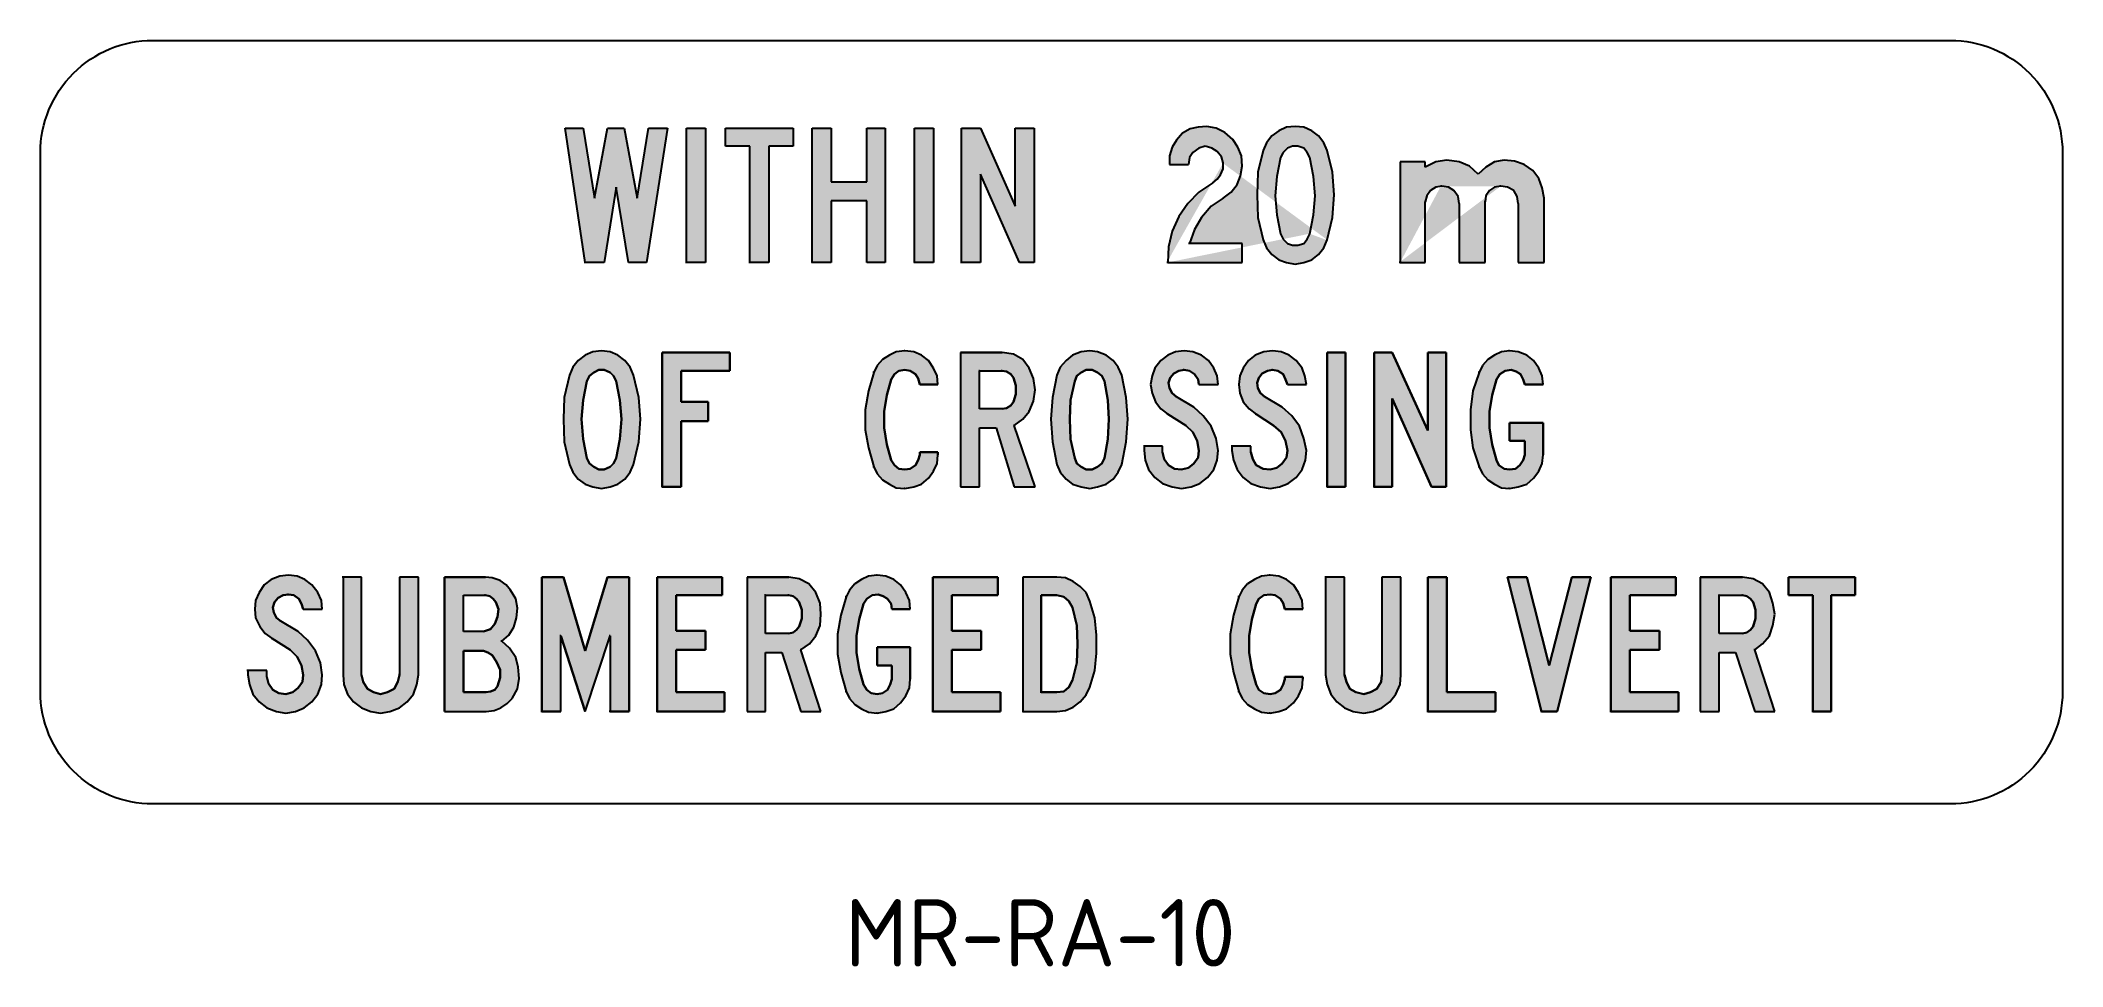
# Model space of a CAD drawing. Extents: x 156.8 to 246.8, y 192.8 to 234.
import ezdxf

# ---------------------------------------------------------------- set-up
doc = ezdxf.new("R2010")
doc.units = 0
doc.header["$MEASUREMENT"] = 0
doc.linetypes.add('CENTERX2', pattern=[101.6, 63.5, -12.7, 12.7, -12.7])
doc.layers.get('0').update_dxf_attribs({"linetype": 'CONTINUOUS'})
doc.layers.add('L35', color=3, linetype='CONTINUOUS')
doc.layers.add('T25', color=1, linetype='CONTINUOUS')
doc.styles.add('ISO', font='iso3098b.shx')

msp = doc.modelspace()

# ---------------------------------------------------------------- texts
at = {"layer": 'T25', "color": 3, "style": 'ISO'}
msp.add_text('MR-RA-10', height=3, dxfattribs=at).set_placement((192.646, 192.766))

# ---------------------------------------------------------------- hatches: boundary and pattern name
at = {"layer": 'T25', "linetype": 'CENTERX2'}
h = msp.add_hatch(color=256, dxfattribs=at)
h.paths.add_polyline_path([(181.926, 224.114), (181.077, 224.114), (180.189, 230.096), (181, 230.096), (181.501, 226.97), (182.08, 230.096), (182.813, 230.096), (183.392, 226.97), (183.894, 230.096), (184.743, 230.096), (183.817, 224.114), (183.006, 224.114), (182.466, 227.472)])
h.paths.add_polyline_path([(186.441, 224.114), (185.592, 224.114), (185.592, 230.096), (186.441, 230.096)])
h.paths.add_polyline_path([(189.258, 224.114), (188.409, 224.114), (188.409, 229.285), (187.329, 229.285), (187.329, 230.096), (190.339, 230.096), (190.339, 229.285), (189.258, 229.285)])
h.paths.add_polyline_path([(192.037, 224.114), (191.188, 224.114), (191.188, 230.096), (192.037, 230.096), (192.037, 227.703), (193.619, 227.703), (193.619, 230.096), (194.43, 230.096), (194.43, 224.114), (193.619, 224.114), (193.619, 226.854), (192.037, 226.854)])
h.paths.add_polyline_path([(196.591, 224.114), (195.742, 224.114), (195.742, 230.096), (196.591, 230.096)])
h.paths.add_polyline_path([(198.675, 224.114), (197.826, 224.114), (197.826, 230.096), (198.675, 230.096), (200.218, 226.623), (200.218, 230.096), (201.067, 230.096), (201.067, 224.114), (200.411, 224.114), (198.675, 228.05)])
edge = h.paths.add_edge_path()
edge.add_line((181.077, 224.114), (181.038, 224.114))
edge.add_line((185.592, 224.114), (185.553, 224.114))
edge.add_line((188.409, 224.114), (188.371, 224.114))
edge.add_line((191.188, 224.114), (191.149, 224.114))
edge.add_line((195.742, 224.114), (195.703, 224.114))
edge.add_line((197.826, 224.114), (197.787, 224.114))
h = msp.add_hatch(color=256, dxfattribs=at)
h.paths.add_polyline_path([(207.049, 224.809), (207.011, 224.114), (210.33, 224.114), (210.33, 224.963), (207.975, 224.963), (208.207, 225.581), (208.516, 226.121), (208.94, 226.623), (209.481, 226.97), (209.828, 227.24), (210.098, 227.587), (210.252, 227.973), (210.33, 228.398), (210.291, 228.861), (210.137, 229.247), (209.905, 229.594), (209.558, 229.903), (209.172, 230.096), (208.747, 230.173), (208.361, 230.134), (208.014, 230.057), (207.667, 229.864), (207.397, 229.556), (207.204, 229.247), (207.088, 228.861), (207.088, 228.475), (207.937, 228.475), (207.975, 228.784), (208.13, 229.015), (208.4, 229.208), (208.67, 229.285), (208.979, 229.208), (209.21, 229.054), (209.403, 228.822), (209.481, 228.552), (209.481, 228.282), (209.365, 228.012), (209.21, 227.819), (209.017, 227.665), (208.4, 227.24), (207.898, 226.738), (207.512, 226.159), (207.204, 225.503)])
edge = h.paths.add_edge_path(flags=17)
edge.add_line((207.937, 228.475), (207.898, 228.475))
edge.add_line((207.937, 228.475), (207.898, 228.475))
edge = h.paths.add_edge_path(flags=17)
edge.add_line((207.975, 224.963), (207.937, 224.963))
edge.add_line((207.975, 224.963), (207.937, 224.963))
h.paths.add_polyline_path([(213.957, 224.77), (214.112, 225.117), (214.343, 226.121), (214.42, 227.124), (214.343, 228.128), (214.112, 229.092), (213.957, 229.44), (213.726, 229.749), (213.417, 229.98), (213.07, 230.134), (212.684, 230.173), (212.298, 230.134), (211.95, 229.98), (211.642, 229.749), (211.41, 229.44), (211.256, 229.092), (211.024, 228.128), (210.986, 227.124), (211.024, 226.121), (211.256, 225.117), (211.41, 224.77), (211.642, 224.461), (211.95, 224.23), (212.298, 224.114), (212.684, 224.037), (213.07, 224.114), (213.417, 224.23), (213.726, 224.461)])
h.paths.add_polyline_path([(213.224, 225.156), (213.34, 225.388), (213.494, 226.237), (213.571, 227.086), (213.494, 227.935), (213.34, 228.784), (213.224, 229.015), (213.07, 229.208), (212.799, 229.285), (212.568, 229.285), (212.336, 229.208), (212.143, 229.015), (212.028, 228.784), (211.873, 227.935), (211.796, 227.086), (211.873, 226.237), (212.028, 225.388), (212.143, 225.156), (212.336, 224.963), (212.568, 224.886), (212.799, 224.886), (213.07, 224.963)], flags=16)
edge = h.paths.add_edge_path()
edge.add_line((207.011, 224.114), (206.972, 224.114))
edge.add_line((209.481, 228.552), (209.442, 228.552))
edge.add_line((214.112, 225.117), (214.073, 225.117))
edge.add_line((213.34, 225.388), (213.301, 225.388))
h = msp.add_hatch(color=256, dxfattribs=at)
h.paths.add_polyline_path([(217.353, 228.591), (217.353, 224.114), (218.472, 224.114), (218.472, 226.816), (218.55, 227.086), (218.704, 227.317), (218.936, 227.472), (219.206, 227.51), (219.514, 227.472), (219.746, 227.317), (219.939, 227.047), (219.978, 226.738), (219.978, 224.114), (221.135, 224.114), (221.135, 226.816), (221.174, 227.086), (221.328, 227.317), (221.56, 227.472), (221.83, 227.51), (222.139, 227.472), (222.409, 227.317), (222.563, 227.047), (222.602, 226.738), (222.602, 224.114), (223.76, 224.114), (223.76, 226.97), (223.682, 227.433), (223.528, 227.858), (223.258, 228.205), (222.872, 228.475), (222.447, 228.629), (221.984, 228.668), (221.56, 228.591), (221.174, 228.359), (220.827, 228.05), (220.441, 228.398), (219.978, 228.591), (219.437, 228.668), (218.936, 228.591), (218.472, 228.359), (218.472, 228.591)])
edge = h.paths.add_edge_path(flags=17)
edge.add_line((221.135, 226.816), (221.097, 226.816))
edge.add_line((221.135, 226.816), (221.097, 226.816))
edge = h.paths.add_edge_path(flags=17)
edge.add_line((218.472, 226.816), (218.434, 226.816))
edge.add_line((218.472, 226.816), (218.434, 226.816))
edge = h.paths.add_edge_path()
edge.add_line((217.353, 224.114), (217.315, 224.114))
edge.add_line((221.83, 227.51), (221.791, 227.51))
edge.add_line((219.206, 227.51), (219.167, 227.51))
h = msp.add_hatch(color=256, dxfattribs=at)
h.paths.add_polyline_path([(183.547, 217.129), (183.469, 218.094), (183.238, 219.097), (183.084, 219.444), (182.852, 219.753), (182.543, 219.985), (182.196, 220.139), (181.81, 220.178), (181.424, 220.139), (181.077, 219.985), (180.768, 219.753), (180.537, 219.444), (180.382, 219.097), (180.151, 218.094), (180.112, 217.129), (180.151, 216.126), (180.382, 215.122), (180.537, 214.775), (180.768, 214.466), (181.077, 214.235), (181.424, 214.119), (181.81, 214.042), (182.196, 214.119), (182.543, 214.235), (182.852, 214.466), (183.084, 214.775), (183.238, 215.122), (183.469, 216.126)])
h.paths.add_polyline_path([(182.62, 216.241), (182.466, 215.392), (182.35, 215.161), (182.196, 215.006), (181.926, 214.891), (181.694, 214.891), (181.463, 215.006), (181.27, 215.161), (181.154, 215.392), (181, 216.241), (180.922, 217.129), (181, 217.978), (181.154, 218.827), (181.27, 219.059), (181.463, 219.213), (181.694, 219.329), (181.926, 219.329), (182.196, 219.213), (182.35, 219.059), (182.466, 218.827), (182.62, 217.978), (182.698, 217.129)], flags=16)
h.paths.add_polyline_path([(186.557, 217.901), (185.361, 217.901), (185.361, 219.29), (187.522, 219.29), (187.522, 220.101), (184.511, 220.101), (184.511, 214.119), (185.361, 214.119), (185.361, 217.052), (186.557, 217.052)])
h.paths.add_polyline_path([(194.391, 217.476), (194.507, 218.21), (194.7, 218.904), (194.854, 219.136), (195.047, 219.29), (195.317, 219.329), (195.549, 219.29), (195.78, 219.136), (195.896, 218.943), (195.973, 218.673), (196.784, 218.673), (196.745, 219.059), (196.591, 219.406), (196.359, 219.753), (196.051, 219.985), (195.703, 220.139), (195.317, 220.178), (194.931, 220.139), (194.623, 219.985), (194.314, 219.792), (194.082, 219.522), (193.928, 219.213), (193.696, 218.402), (193.542, 217.553), (193.542, 216.666), (193.696, 215.855), (193.928, 215.006), (194.082, 214.698), (194.314, 214.428), (194.623, 214.235), (194.931, 214.08), (195.317, 214.042), (195.703, 214.119), (196.051, 214.235), (196.359, 214.505), (196.591, 214.813), (196.745, 215.161), (196.784, 215.547), (196.784, 215.662), (196.745, 215.662), (195.973, 215.662), (195.973, 215.547), (195.896, 215.315), (195.78, 215.084), (195.549, 214.929), (195.317, 214.891), (195.047, 214.929), (194.854, 215.084), (194.7, 215.315), (194.507, 216.01), (194.391, 216.743)])
h.paths.add_polyline_path([(200.836, 217.476), (201.029, 217.939), (201.106, 218.441), (201.029, 218.943), (200.836, 219.406), (200.566, 219.792), (200.141, 220.023), (199.64, 220.101), (199.601, 220.101), (197.787, 220.101), (197.787, 214.119), (198.636, 214.119), (198.636, 216.743), (199.369, 216.743), (200.18, 214.119), (201.106, 214.119), (200.18, 216.859), (200.566, 217.129)])
h.paths.add_polyline_path([(198.636, 217.592), (198.636, 219.29), (199.64, 219.29), (199.833, 219.252), (200.025, 219.136), (200.141, 218.981), (200.257, 218.634), (200.257, 218.248), (200.141, 217.901), (200.025, 217.746), (199.833, 217.631), (199.64, 217.592)], flags=16)
h.paths.add_polyline_path([(205.235, 217.129), (205.158, 218.094), (204.965, 219.097), (204.811, 219.444), (204.579, 219.753), (204.271, 219.985), (203.885, 220.139), (203.537, 220.178), (203.151, 220.139), (202.766, 219.985), (202.495, 219.753), (202.225, 219.444), (202.071, 219.097), (201.878, 218.094), (201.801, 217.129), (201.878, 216.126), (202.071, 215.122), (202.225, 214.775), (202.495, 214.466), (202.766, 214.235), (203.151, 214.119), (203.537, 214.042), (203.885, 214.119), (204.271, 214.235), (204.579, 214.466), (204.811, 214.775), (204.965, 215.122), (205.158, 216.126)])
h.paths.add_polyline_path([(202.65, 217.129), (202.688, 217.978), (202.881, 218.827), (202.958, 219.059), (203.151, 219.213), (203.383, 219.329), (203.653, 219.329), (203.885, 219.213), (204.078, 219.059), (204.193, 218.827), (204.348, 217.978), (204.386, 217.129), (204.348, 216.241), (204.193, 215.392), (204.078, 215.161), (203.885, 215.006), (203.653, 214.891), (203.383, 214.891), (203.151, 215.006), (202.958, 215.161), (202.881, 215.392), (202.688, 216.241)], flags=16)
h.paths.add_polyline_path([(208.168, 217.669), (207.397, 218.132), (207.204, 218.287), (207.088, 218.518), (207.049, 218.75), (207.126, 218.981), (207.281, 219.174), (207.512, 219.29), (207.744, 219.329), (207.975, 219.29), (208.207, 219.136), (208.361, 218.904), (208.4, 218.673), (209.249, 218.673), (209.21, 219.059), (209.056, 219.406), (208.824, 219.753), (208.516, 219.985), (208.13, 220.139), (207.744, 220.178), (207.358, 220.139), (207.011, 219.985), (206.702, 219.753), (206.432, 219.406), (206.316, 219.059), (206.239, 218.673), (206.316, 218.287), (206.47, 217.901), (206.702, 217.592), (207.011, 217.36), (207.821, 216.859), (208.13, 216.55), (208.323, 216.164), (208.4, 215.74), (208.361, 215.431), (208.168, 215.161), (207.937, 214.968), (207.628, 214.891), (207.319, 214.929), (207.049, 215.084), (206.856, 215.354), (206.779, 215.662), (206.779, 215.933), (205.969, 215.933), (205.969, 215.74), (206.007, 215.315), (206.162, 214.891), (206.432, 214.543), (206.779, 214.273), (207.204, 214.119), (207.628, 214.042), (208.053, 214.119), (208.439, 214.273), (208.786, 214.543), (209.056, 214.891), (209.21, 215.315), (209.249, 215.74), (209.172, 216.28), (208.94, 216.82), (208.593, 217.283)])
h.paths.add_polyline_path([(213.147, 215.315), (213.185, 215.74), (213.07, 216.28), (212.877, 216.82), (212.529, 217.283), (212.105, 217.669), (211.333, 218.132), (211.14, 218.287), (211.024, 218.518), (210.986, 218.75), (211.063, 218.981), (211.217, 219.174), (211.449, 219.29), (211.68, 219.329), (211.912, 219.29), (212.143, 219.136), (212.259, 218.904), (212.336, 218.673), (213.185, 218.673), (213.108, 219.059), (212.992, 219.406), (212.722, 219.753), (212.414, 219.985), (212.066, 220.139), (211.68, 220.178), (211.294, 220.139), (210.908, 219.985), (210.6, 219.753), (210.368, 219.406), (210.214, 219.059), (210.175, 218.673), (210.214, 218.287), (210.368, 217.901), (210.638, 217.592), (210.947, 217.36), (211.719, 216.859), (212.066, 216.55), (212.259, 216.164), (212.336, 215.74), (212.298, 215.431), (212.105, 215.161), (211.873, 214.968), (211.564, 214.891), (211.256, 214.929), (210.947, 215.084), (210.793, 215.354), (210.715, 215.662), (210.715, 215.933), (209.866, 215.933), (209.866, 215.74), (209.944, 215.315), (210.098, 214.891), (210.368, 214.543), (210.715, 214.273), (211.14, 214.119), (211.564, 214.042), (211.989, 214.119), (212.375, 214.273), (212.722, 214.543), (212.992, 214.891)])
h.paths.add_polyline_path([(214.922, 220.101), (214.112, 220.101), (214.112, 214.119), (214.922, 214.119)])
h.paths.add_polyline_path([(217.006, 218.055), (218.743, 214.119), (219.399, 214.119), (219.399, 220.101), (218.588, 220.101), (218.588, 216.627), (217.006, 220.101), (216.196, 220.101), (216.196, 214.119), (217.006, 214.119)])
h.paths.add_polyline_path([(221.328, 216.743), (221.328, 217.476), (221.444, 218.21), (221.637, 218.904), (221.791, 219.136), (222.023, 219.29), (222.293, 219.329), (222.525, 219.252), (222.718, 219.136), (222.833, 218.904), (222.911, 218.673), (223.721, 218.673), (223.682, 219.059), (223.528, 219.406), (223.296, 219.753), (222.988, 219.985), (222.602, 220.139), (222.216, 220.178), (221.869, 220.139), (221.56, 219.985), (221.251, 219.792), (221.02, 219.522), (220.865, 219.213), (220.595, 218.402), (220.479, 217.553), (220.479, 216.666), (220.595, 215.855), (220.865, 215.006), (221.02, 214.698), (221.251, 214.428), (221.56, 214.235), (221.869, 214.08), (222.216, 214.042), (222.602, 214.119), (222.988, 214.235), (223.296, 214.505), (223.528, 214.813), (223.682, 215.161), (223.721, 215.547), (223.721, 216.975), (222.216, 216.975), (222.216, 216.164), (222.911, 216.164), (222.911, 215.547), (222.833, 215.315), (222.679, 215.084), (222.486, 214.929), (222.216, 214.891), (221.984, 214.929), (221.753, 215.084), (221.637, 215.315), (221.444, 216.01)])
h = msp.add_hatch(color=256, dxfattribs=at)
h.paths.add_polyline_path([(169.075, 206.825), (168.727, 207.288), (168.303, 207.674), (167.531, 208.137), (167.338, 208.291), (167.222, 208.523), (167.184, 208.754), (167.261, 208.986), (167.415, 209.179), (167.647, 209.295), (167.878, 209.333), (168.11, 209.295), (168.341, 209.14), (168.457, 208.909), (168.534, 208.677), (169.383, 208.677), (169.345, 209.063), (169.19, 209.411), (168.92, 209.758), (168.612, 209.989), (168.264, 210.144), (167.878, 210.182), (167.492, 210.144), (167.106, 209.989), (166.798, 209.758), (166.566, 209.411), (166.412, 209.063), (166.373, 208.677), (166.412, 208.291), (166.605, 207.905), (166.836, 207.597), (167.145, 207.365), (167.956, 206.863), (168.264, 206.555), (168.457, 206.169), (168.534, 205.744), (168.496, 205.436), (168.303, 205.165), (168.071, 204.972), (167.763, 204.895), (167.454, 204.934), (167.184, 205.088), (166.991, 205.358), (166.914, 205.667), (166.914, 205.937), (166.064, 205.937), (166.064, 205.744), (166.142, 205.32), (166.296, 204.895), (166.566, 204.548), (166.914, 204.278), (167.338, 204.123), (167.763, 204.046), (168.187, 204.123), (168.573, 204.278), (168.92, 204.548), (169.19, 204.895), (169.345, 205.32), (169.383, 205.744), (169.306, 206.285)])
h.paths.add_polyline_path([(171.12, 210.105), (170.31, 210.105), (170.31, 205.744), (170.348, 205.32), (170.503, 204.895), (170.773, 204.548), (171.12, 204.278), (171.545, 204.123), (171.969, 204.046), (172.394, 204.123), (172.818, 204.278), (173.165, 204.548), (173.436, 204.895), (173.59, 205.32), (173.667, 205.744), (173.667, 210.105), (172.818, 210.105), (172.818, 205.744), (172.741, 205.436), (172.587, 205.127), (172.278, 204.972), (171.969, 204.895), (171.66, 204.972), (171.39, 205.127), (171.197, 205.436), (171.12, 205.744)])
h.paths.add_polyline_path([(177.681, 207.52), (177.912, 207.867), (178.028, 208.291), (178.067, 208.716), (177.989, 209.14), (177.758, 209.526), (177.565, 209.758), (177.295, 209.951), (176.947, 210.067), (176.639, 210.105), (176.6, 210.105), (174.825, 210.105), (174.825, 204.123), (176.677, 204.123), (177.025, 204.162), (177.333, 204.278), (177.604, 204.471), (177.835, 204.702), (178.067, 205.127), (178.144, 205.59), (178.105, 206.092), (177.989, 206.516), (177.719, 206.941), (177.372, 207.249)])
h.paths.add_polyline_path([(176.562, 206.825), (176.754, 206.748), (176.947, 206.632), (177.14, 206.323), (177.295, 205.976), (177.295, 205.629), (177.179, 205.243), (177.063, 205.088), (176.87, 205.011), (176.677, 204.972), (175.674, 204.972), (175.674, 206.825)], flags=16)
h.paths.add_polyline_path([(175.674, 207.674), (175.674, 209.295), (176.639, 209.295), (176.832, 209.256), (176.986, 209.14), (177.102, 208.986), (177.218, 208.677), (177.179, 208.33), (177.063, 208.021), (176.87, 207.79), (176.562, 207.674)], flags=16)
h.paths.add_polyline_path([(182.196, 207.481), (182.196, 204.123), (183.045, 204.123), (183.045, 210.105), (182.08, 210.105), (181.077, 206.825), (180.112, 210.105), (179.147, 210.105), (179.147, 204.123), (179.996, 204.123), (179.996, 207.481), (181.077, 204.123)])
h.paths.add_polyline_path([(186.441, 207.712), (185.129, 207.712), (185.129, 209.295), (187.174, 209.295), (187.174, 210.105), (184.28, 210.105), (184.28, 204.123), (187.29, 204.123), (187.29, 204.972), (185.129, 204.972), (185.129, 206.863), (186.441, 206.863)])
h.paths.add_polyline_path([(191.342, 207.481), (191.535, 207.944), (191.574, 208.446), (191.535, 208.947), (191.342, 209.411), (191.034, 209.796), (190.609, 210.028), (190.146, 210.105), (190.107, 210.105), (188.294, 210.105), (188.294, 204.123), (189.104, 204.123), (189.104, 206.748), (189.837, 206.748), (190.686, 204.123), (191.574, 204.123), (190.686, 206.863), (191.072, 207.134)])
h.paths.add_polyline_path([(190.339, 207.635), (190.146, 207.597), (189.104, 207.597), (189.104, 209.295), (190.146, 209.295), (190.339, 209.256), (190.493, 209.14), (190.609, 208.986), (190.725, 208.639), (190.725, 208.253), (190.609, 207.905), (190.493, 207.751)], flags=16)
h.paths.add_polyline_path([(193.156, 207.481), (193.272, 208.214), (193.465, 208.909), (193.619, 209.14), (193.851, 209.295), (194.121, 209.333), (194.352, 209.256), (194.545, 209.14), (194.7, 208.909), (194.738, 208.677), (195.549, 208.677), (195.51, 209.063), (195.356, 209.411), (195.124, 209.758), (194.816, 209.989), (194.468, 210.144), (194.082, 210.182), (193.696, 210.144), (193.388, 209.989), (193.079, 209.796), (192.847, 209.526), (192.693, 209.218), (192.461, 208.407), (192.307, 207.558), (192.307, 206.671), (192.461, 205.86), (192.693, 205.011), (192.847, 204.702), (193.079, 204.432), (193.388, 204.239), (193.696, 204.085), (194.082, 204.046), (194.468, 204.123), (194.816, 204.239), (195.124, 204.509), (195.356, 204.818), (195.51, 205.165), (195.549, 205.551), (195.549, 206.979), (194.082, 206.979), (194.082, 206.169), (194.738, 206.169), (194.738, 205.551), (194.661, 205.32), (194.545, 205.088), (194.314, 204.934), (194.082, 204.895), (193.812, 204.934), (193.619, 205.088), (193.465, 205.32), (193.272, 206.014), (193.156, 206.748)])
h.paths.add_polyline_path([(198.713, 207.712), (197.401, 207.712), (197.401, 209.295), (199.447, 209.295), (199.447, 210.105), (196.552, 210.105), (196.552, 204.123), (199.562, 204.123), (199.562, 204.972), (197.401, 204.972), (197.401, 206.863), (198.713, 206.863)])
h.paths.add_polyline_path([(203.846, 207.52), (203.769, 208.291), (203.537, 209.025), (203.383, 209.411), (203.113, 209.681), (202.804, 209.912), (202.457, 210.067), (202.071, 210.105), (200.566, 210.105), (200.566, 204.123), (202.071, 204.123), (202.457, 204.162), (202.804, 204.316), (203.113, 204.548), (203.383, 204.857), (203.537, 205.204), (203.769, 205.937), (203.846, 206.709)])
h.paths.add_polyline_path([(201.376, 209.295), (202.071, 209.295), (202.38, 209.218), (202.611, 209.025), (202.766, 208.754), (202.958, 207.944), (202.997, 207.134), (202.958, 206.285), (202.766, 205.513), (202.611, 205.204), (202.38, 205.011), (202.071, 204.972), (201.376, 204.972)], flags=16)
h = msp.add_hatch(color=256, dxfattribs=at)
h.paths.add_polyline_path([(210.638, 207.481), (210.754, 208.214), (210.947, 208.909), (211.063, 209.14), (211.294, 209.295), (211.564, 209.333), (211.796, 209.295), (212.028, 209.14), (212.143, 208.947), (212.221, 208.677), (213.031, 208.677), (212.992, 209.063), (212.838, 209.411), (212.606, 209.758), (212.298, 209.989), (211.95, 210.144), (211.564, 210.182), (211.179, 210.144), (210.87, 209.989), (210.561, 209.796), (210.33, 209.526), (210.175, 209.218), (209.944, 208.407), (209.789, 207.558), (209.789, 206.671), (209.944, 205.86), (210.175, 205.011), (210.33, 204.702), (210.561, 204.432), (210.87, 204.239), (211.179, 204.085), (211.564, 204.046), (211.95, 204.123), (212.298, 204.239), (212.606, 204.509), (212.838, 204.818), (212.992, 205.165), (213.031, 205.551), (213.031, 205.667), (212.992, 205.667), (212.221, 205.667), (212.221, 205.551), (212.143, 205.32), (212.028, 205.088), (211.796, 204.934), (211.564, 204.895), (211.294, 204.934), (211.063, 205.088), (210.947, 205.32), (210.754, 206.014), (210.638, 206.748)])
h.paths.add_polyline_path([(214.883, 210.105), (214.034, 210.105), (214.034, 205.744), (214.112, 205.32), (214.266, 204.895), (214.536, 204.548), (214.883, 204.278), (215.269, 204.123), (215.732, 204.046), (216.157, 204.123), (216.543, 204.278), (216.89, 204.548), (217.16, 204.895), (217.353, 205.32), (217.392, 205.744), (217.392, 210.105), (216.543, 210.105), (216.543, 205.744), (216.504, 205.436), (216.311, 205.127), (216.041, 204.972), (215.732, 204.895), (215.385, 204.972), (215.115, 205.127), (214.961, 205.436), (214.883, 205.744)])
h.paths.add_polyline_path([(219.437, 210.105), (218.588, 210.105), (218.588, 204.123), (221.598, 204.123), (221.598, 204.972), (219.437, 204.972)])
h.paths.add_polyline_path([(225.844, 210.105), (224.995, 210.105), (223.991, 206.169), (222.988, 210.105), (222.139, 210.105), (223.644, 204.123), (224.338, 204.123)])
h.paths.add_polyline_path([(228.892, 207.712), (227.58, 207.712), (227.58, 209.295), (229.626, 209.295), (229.626, 210.105), (226.731, 210.105), (226.731, 204.123), (229.741, 204.123), (229.741, 204.972), (227.58, 204.972), (227.58, 206.863), (228.892, 206.863)])
h.paths.add_polyline_path([(233.485, 207.134), (233.794, 207.481), (233.948, 207.944), (234.025, 208.446), (233.948, 208.947), (233.794, 209.411), (233.485, 209.796), (233.06, 210.028), (232.597, 210.105), (232.559, 210.105), (230.706, 210.105), (230.706, 204.123), (231.555, 204.123), (231.555, 206.748), (232.288, 206.748), (233.137, 204.123), (234.025, 204.123), (233.137, 206.863)])
h.paths.add_polyline_path([(231.555, 207.597), (231.555, 209.295), (232.597, 209.295), (232.79, 209.256), (232.944, 209.14), (233.06, 208.986), (233.176, 208.639), (233.176, 208.253), (233.06, 207.905), (232.944, 207.751), (232.79, 207.635), (232.597, 207.597)], flags=16)
h.paths.add_polyline_path([(236.534, 209.295), (237.614, 209.295), (237.614, 210.105), (234.643, 210.105), (234.643, 209.295), (235.723, 209.295), (235.723, 204.123), (236.534, 204.123)])

# ---------------------------------------------------------------- linework, layer by layer
at = {"color": 3}
for p, q in [((181.077, 224.114), (180.189, 230.096)), ((180.189, 230.096), (181, 230.096)), ((181, 230.096), (181.501, 226.97)), ((181.501, 226.97), (182.08, 230.096)), ((182.08, 230.096), (182.813, 230.096)), ((182.813, 230.096), (183.392, 226.97)), ((183.392, 226.97), (183.894, 230.096)), ((184.743, 230.096), (183.817, 224.114)), ((183.894, 230.096), (184.743, 230.096)), ((185.592, 224.114), (185.592, 230.096)), ((185.592, 230.096), (186.441, 230.096)), ((186.441, 230.096), (186.441, 224.114)), ((187.329, 229.285), (187.329, 230.096)), ((187.329, 230.096), (190.339, 230.096)), ((190.339, 230.096), (190.339, 229.285)), ((191.188, 224.114), (191.188, 230.096)), ((191.188, 230.096), (192.037, 230.096)), ((192.037, 230.096), (192.037, 227.703)), ((193.619, 227.703), (193.619, 230.096)), ((193.619, 230.096), (194.43, 230.096)), ((194.43, 230.096), (194.43, 224.114)), ((195.742, 224.114), (195.742, 230.096)), ((195.742, 230.096), (196.591, 230.096)), ((196.591, 230.096), (196.591, 224.114)), ((197.826, 224.114), (197.826, 230.096)), ((197.826, 230.096), (198.675, 230.096)), ((198.675, 230.096), (200.218, 226.623)), ((200.218, 226.623), (200.218, 230.096)), ((200.218, 230.096), (201.067, 230.096)), ((201.067, 230.096), (201.067, 224.114)), ((207.397, 229.556), (207.204, 229.247)), ((207.667, 229.864), (207.397, 229.556)), ((208.014, 230.057), (207.667, 229.864)), ((208.361, 230.134), (208.014, 230.057)), ((208.747, 230.173), (208.361, 230.134)), ((209.172, 230.096), (208.747, 230.173)), ((209.558, 229.903), (209.172, 230.096)), ((209.905, 229.594), (209.558, 229.903)), ((210.137, 229.247), (209.905, 229.594)), ((211.642, 229.749), (211.41, 229.44)), ((211.95, 229.98), (211.642, 229.749)), ((212.298, 230.134), (211.95, 229.98)), ((212.684, 230.173), (212.298, 230.134)), ((213.07, 230.134), (212.684, 230.173)), ((213.417, 229.98), (213.07, 230.134)), ((213.726, 229.749), (213.417, 229.98)), ((213.957, 229.44), (213.726, 229.749)), ((188.409, 229.285), (187.329, 229.285)), ((188.409, 224.114), (188.409, 229.285)), ((190.339, 229.285), (189.258, 229.285)), ((189.258, 229.285), (189.258, 224.114)), ((207.204, 229.247), (207.088, 228.861)), ((207.088, 228.861), (207.088, 228.475)), ((207.975, 228.784), (207.937, 228.475)), ((208.13, 229.015), (207.975, 228.784)), ((208.4, 229.208), (208.13, 229.015)), ((208.67, 229.285), (208.4, 229.208)), ((208.979, 229.208), (208.67, 229.285)), ((209.21, 229.054), (208.979, 229.208)), ((209.403, 228.822), (209.21, 229.054)), ((209.481, 228.552), (209.403, 228.822)), ((210.291, 228.861), (210.137, 229.247)), ((210.33, 228.398), (210.291, 228.861)), ((211.256, 229.092), (211.024, 228.128)), ((211.41, 229.44), (211.256, 229.092)), ((212.028, 228.784), (211.873, 227.935)), ((212.143, 229.015), (212.028, 228.784)), ((212.336, 229.208), (212.143, 229.015)), ((212.568, 229.285), (212.336, 229.208)), ((212.799, 229.285), (212.568, 229.285)), ((213.07, 229.208), (212.799, 229.285)), ((213.224, 229.015), (213.07, 229.208)), ((213.34, 228.784), (213.224, 229.015)), ((213.494, 227.935), (213.34, 228.784)), ((214.112, 229.092), (213.957, 229.44)), ((214.343, 228.128), (214.112, 229.092)), ((219.437, 228.668), (218.936, 228.591)), ((219.978, 228.591), (219.437, 228.668)), ((221.984, 228.668), (221.56, 228.591)), ((222.447, 228.629), (221.984, 228.668)), ((222.872, 228.475), (222.447, 228.629)), ((192.037, 227.703), (193.619, 227.703)), ((200.411, 224.114), (198.675, 228.05)), ((198.675, 228.05), (198.675, 224.114)), ((207.088, 228.475), (207.937, 228.475)), ((207.937, 228.475), (207.898, 228.475)), ((207.937, 228.475), (207.898, 228.475)), ((209.017, 227.665), (209.21, 227.819)), ((209.21, 227.819), (209.365, 228.012)), ((209.365, 228.012), (209.481, 228.282)), ((209.481, 228.552), (209.442, 228.552)), ((209.481, 228.282), (209.481, 228.552)), ((210.098, 227.587), (210.252, 227.973)), ((210.252, 227.973), (210.33, 228.398)), ((211.024, 228.128), (210.986, 227.124)), ((211.873, 227.935), (211.796, 227.086)), ((213.571, 227.086), (213.494, 227.935)), ((214.42, 227.124), (214.343, 228.128)), ((218.472, 228.591), (217.353, 228.591)), ((217.353, 228.591), (217.353, 224.114)), ((218.936, 228.591), (218.472, 228.359)), ((218.472, 228.359), (218.472, 228.591)), ((220.441, 228.398), (219.978, 228.591)), ((220.827, 228.05), (220.441, 228.398)), ((221.174, 228.359), (220.827, 228.05)), ((221.56, 228.591), (221.174, 228.359)), ((223.258, 228.205), (222.872, 228.475)), ((223.528, 227.858), (223.258, 228.205)), ((223.682, 227.433), (223.528, 227.858)), ((182.466, 227.472), (181.926, 224.114)), ((183.006, 224.114), (182.466, 227.472)), ((193.619, 226.854), (192.037, 226.854)), ((192.037, 226.854), (192.037, 224.114)), ((193.619, 224.114), (193.619, 226.854)), ((208.4, 227.24), (207.898, 226.738)), ((209.017, 227.665), (208.4, 227.24)), ((209.481, 226.97), (208.94, 226.623)), ((209.481, 226.97), (209.828, 227.24)), ((209.828, 227.24), (210.098, 227.587)), ((210.986, 227.124), (211.024, 226.121)), ((211.796, 227.086), (211.873, 226.237)), ((213.494, 226.237), (213.571, 227.086)), ((214.343, 226.121), (214.42, 227.124)), ((218.472, 226.816), (218.434, 226.816)), ((218.472, 226.816), (218.434, 226.816)), ((218.55, 227.086), (218.472, 226.816)), ((218.472, 224.114), (218.472, 226.816)), ((218.704, 227.317), (218.55, 227.086)), ((218.936, 227.472), (218.704, 227.317)), ((219.206, 227.51), (218.936, 227.472)), ((219.206, 227.51), (219.167, 227.51)), ((219.514, 227.472), (219.206, 227.51)), ((219.746, 227.317), (219.514, 227.472)), ((219.939, 227.047), (219.746, 227.317)), ((219.978, 226.738), (219.939, 227.047)), ((221.135, 226.816), (221.097, 226.816)), ((221.135, 226.816), (221.097, 226.816)), ((221.174, 227.086), (221.135, 226.816)), ((221.135, 224.114), (221.135, 226.816)), ((221.328, 227.317), (221.174, 227.086)), ((221.56, 227.472), (221.328, 227.317)), ((221.83, 227.51), (221.56, 227.472)), ((221.83, 227.51), (221.791, 227.51)), ((222.139, 227.472), (221.83, 227.51)), ((222.409, 227.317), (222.139, 227.472)), ((222.563, 227.047), (222.409, 227.317)), ((222.602, 226.738), (222.563, 227.047)), ((223.76, 226.97), (223.682, 227.433)), ((223.76, 224.114), (223.76, 226.97)), ((207.512, 226.159), (207.204, 225.503)), ((207.898, 226.738), (207.512, 226.159)), ((208.516, 226.121), (208.207, 225.581)), ((208.94, 226.623), (208.516, 226.121)), ((211.024, 226.121), (211.256, 225.117)), ((211.873, 226.237), (212.028, 225.388)), ((213.34, 225.388), (213.494, 226.237)), ((214.112, 225.117), (214.343, 226.121)), ((219.978, 226.738), (219.978, 224.114)), ((222.602, 226.738), (222.602, 224.114)), ((207.204, 225.503), (207.049, 224.809)), ((208.207, 225.581), (207.975, 224.963)), ((211.256, 225.117), (211.41, 224.77)), ((212.028, 225.388), (212.143, 225.156)), ((212.143, 225.156), (212.336, 224.963)), ((213.07, 224.963), (213.224, 225.156)), ((213.224, 225.156), (213.34, 225.388)), ((213.34, 225.388), (213.301, 225.388)), ((213.957, 224.77), (214.112, 225.117)), ((214.112, 225.117), (214.073, 225.117)), ((181.077, 224.114), (181.038, 224.114)), ((181.926, 224.114), (181.077, 224.114)), ((183.817, 224.114), (183.006, 224.114)), ((185.592, 224.114), (185.553, 224.114)), ((186.441, 224.114), (185.592, 224.114)), ((188.409, 224.114), (188.371, 224.114)), ((189.258, 224.114), (188.409, 224.114)), ((191.188, 224.114), (191.149, 224.114)), ((192.037, 224.114), (191.188, 224.114)), ((194.43, 224.114), (193.619, 224.114)), ((195.742, 224.114), (195.703, 224.114)), ((196.591, 224.114), (195.742, 224.114)), ((197.826, 224.114), (197.787, 224.114)), ((198.675, 224.114), (197.826, 224.114)), ((201.067, 224.114), (200.411, 224.114)), ((207.011, 224.114), (206.972, 224.114)), ((207.049, 224.809), (207.011, 224.114)), ((207.011, 224.114), (210.33, 224.114)), ((207.975, 224.963), (207.937, 224.963)), ((207.975, 224.963), (207.937, 224.963)), ((210.33, 224.963), (207.975, 224.963)), ((210.33, 224.114), (210.33, 224.963)), ((211.41, 224.77), (211.642, 224.461)), ((211.642, 224.461), (211.95, 224.23)), ((211.95, 224.23), (212.298, 224.114)), ((212.298, 224.114), (212.684, 224.037)), ((212.336, 224.963), (212.568, 224.886)), ((212.568, 224.886), (212.799, 224.886)), ((212.684, 224.037), (213.07, 224.114)), ((212.799, 224.886), (213.07, 224.963)), ((213.07, 224.114), (213.417, 224.23)), ((213.417, 224.23), (213.726, 224.461)), ((213.726, 224.461), (213.957, 224.77)), ((217.353, 224.114), (217.315, 224.114)), ((217.353, 224.114), (218.472, 224.114)), ((219.978, 224.114), (221.135, 224.114)), ((222.602, 224.114), (223.76, 224.114)), ((180.768, 219.753), (180.537, 219.444)), ((181.077, 219.985), (180.768, 219.753)), ((181.424, 220.139), (181.077, 219.985)), ((181.81, 220.178), (181.424, 220.139)), ((182.196, 220.139), (181.81, 220.178)), ((182.543, 219.985), (182.196, 220.139)), ((182.852, 219.753), (182.543, 219.985)), ((183.084, 219.444), (182.852, 219.753)), ((184.511, 214.119), (184.511, 220.101)), ((184.511, 220.101), (187.522, 220.101)), ((187.522, 220.101), (187.522, 219.29)), ((194.314, 219.792), (194.082, 219.522)), ((194.623, 219.985), (194.314, 219.792)), ((194.931, 220.139), (194.623, 219.985)), ((195.317, 220.178), (194.931, 220.139)), ((195.317, 220.178), (195.279, 220.178)), ((195.703, 220.139), (195.317, 220.178)), ((196.051, 219.985), (195.703, 220.139)), ((196.359, 219.753), (196.051, 219.985)), ((196.591, 219.406), (196.359, 219.753)), ((197.787, 220.101), (197.787, 214.119)), ((197.787, 220.101), (199.64, 220.101)), ((199.64, 220.101), (199.601, 220.101)), ((199.64, 220.101), (199.601, 220.101)), ((200.141, 220.023), (199.64, 220.101)), ((200.566, 219.792), (200.141, 220.023)), ((200.836, 219.406), (200.566, 219.792)), ((202.495, 219.753), (202.225, 219.444)), ((202.766, 219.985), (202.495, 219.753)), ((203.151, 220.139), (202.766, 219.985)), ((203.537, 220.178), (203.151, 220.139)), ((203.885, 220.139), (203.537, 220.178)), ((204.271, 219.985), (203.885, 220.139)), ((204.579, 219.753), (204.271, 219.985)), ((204.811, 219.444), (204.579, 219.753)), ((206.702, 219.753), (206.432, 219.406)), ((207.011, 219.985), (206.702, 219.753)), ((207.358, 220.139), (207.011, 219.985)), ((207.744, 220.178), (207.358, 220.139)), ((208.13, 220.139), (207.744, 220.178)), ((208.516, 219.985), (208.13, 220.139)), ((208.824, 219.753), (208.516, 219.985)), ((209.056, 219.406), (208.824, 219.753)), ((210.6, 219.753), (210.368, 219.406)), ((210.908, 219.985), (210.6, 219.753)), ((211.294, 220.139), (210.908, 219.985)), ((211.68, 220.178), (211.294, 220.139)), ((212.066, 220.139), (211.68, 220.178)), ((212.414, 219.985), (212.066, 220.139)), ((212.722, 219.753), (212.414, 219.985)), ((212.992, 219.406), (212.722, 219.753)), ((214.112, 214.119), (214.112, 220.101)), ((214.112, 220.101), (214.922, 220.101)), ((214.922, 220.101), (214.922, 214.119)), ((216.196, 214.119), (216.196, 220.101)), ((216.196, 220.101), (217.006, 220.101)), ((217.006, 220.101), (218.588, 216.627)), ((218.588, 216.627), (218.588, 220.101)), ((218.588, 220.101), (219.399, 220.101)), ((219.399, 220.101), (219.399, 214.119)), ((221.251, 219.792), (221.02, 219.522)), ((221.56, 219.985), (221.251, 219.792)), ((221.869, 220.139), (221.56, 219.985)), ((222.216, 220.178), (221.869, 220.139)), ((222.216, 220.178), (222.177, 220.178)), ((222.602, 220.139), (222.216, 220.178)), ((222.988, 219.985), (222.602, 220.139)), ((223.296, 219.753), (222.988, 219.985)), ((223.528, 219.406), (223.296, 219.753)), ((180.382, 219.097), (180.151, 218.094)), ((180.537, 219.444), (180.382, 219.097)), ((181.154, 218.827), (181, 217.978)), ((181.27, 219.059), (181.154, 218.827)), ((181.463, 219.213), (181.27, 219.059)), ((181.694, 219.329), (181.463, 219.213)), ((181.926, 219.329), (181.694, 219.329)), ((182.196, 219.213), (181.926, 219.329)), ((182.35, 219.059), (182.196, 219.213)), ((182.466, 218.827), (182.35, 219.059)), ((182.62, 217.978), (182.466, 218.827)), ((183.238, 219.097), (183.084, 219.444)), ((183.469, 218.094), (183.238, 219.097)), ((187.522, 219.29), (185.361, 219.29)), ((185.361, 219.29), (185.361, 217.901)), ((193.928, 219.213), (193.696, 218.402)), ((193.928, 219.213), (193.889, 219.213)), ((194.082, 219.522), (193.928, 219.213)), ((194.7, 218.904), (194.507, 218.21)), ((194.854, 219.136), (194.7, 218.904)), ((195.047, 219.29), (194.854, 219.136)), ((195.317, 219.329), (195.047, 219.29)), ((195.549, 219.29), (195.317, 219.329)), ((195.78, 219.136), (195.549, 219.29)), ((195.896, 218.943), (195.78, 219.136)), ((195.973, 218.673), (195.896, 218.943)), ((196.745, 219.059), (196.591, 219.406)), ((196.784, 218.673), (196.745, 219.059)), ((198.636, 219.29), (198.598, 219.29)), ((198.636, 219.29), (199.64, 219.29)), ((198.636, 217.592), (198.636, 219.29)), ((199.64, 219.29), (199.601, 219.29)), ((199.64, 219.29), (199.601, 219.29)), ((199.833, 219.252), (199.64, 219.29)), ((200.025, 219.136), (199.833, 219.252)), ((200.141, 218.981), (200.025, 219.136)), ((200.141, 218.981), (200.103, 218.981)), ((200.257, 218.634), (200.141, 218.981)), ((200.836, 219.406), (200.797, 219.406)), ((201.029, 218.943), (200.836, 219.406)), ((201.106, 218.441), (201.029, 218.943)), ((202.071, 219.097), (201.878, 218.094)), ((202.225, 219.444), (202.071, 219.097)), ((202.881, 218.827), (202.688, 217.978)), ((202.958, 219.059), (202.881, 218.827)), ((203.151, 219.213), (202.958, 219.059)), ((203.383, 219.329), (203.151, 219.213)), ((203.653, 219.329), (203.383, 219.329)), ((203.885, 219.213), (203.653, 219.329)), ((204.078, 219.059), (203.885, 219.213)), ((204.193, 218.827), (204.078, 219.059)), ((204.348, 217.978), (204.193, 218.827)), ((204.965, 219.097), (204.811, 219.444)), ((205.158, 218.094), (204.965, 219.097)), ((206.316, 219.059), (206.239, 218.673)), ((206.432, 219.406), (206.316, 219.059)), ((207.126, 218.981), (207.049, 218.75)), ((207.049, 218.75), (207.088, 218.518)), ((207.281, 219.174), (207.126, 218.981)), ((207.512, 219.29), (207.281, 219.174)), ((207.744, 219.329), (207.512, 219.29)), ((207.744, 219.329), (207.705, 219.329)), ((207.975, 219.29), (207.744, 219.329)), ((208.207, 219.136), (207.975, 219.29)), ((208.361, 218.904), (208.207, 219.136)), ((208.4, 218.673), (208.361, 218.904)), ((209.21, 219.059), (209.056, 219.406)), ((209.249, 218.673), (209.21, 219.059)), ((210.214, 219.059), (210.175, 218.673)), ((210.368, 219.406), (210.214, 219.059)), ((211.063, 218.981), (210.986, 218.75)), ((210.986, 218.75), (211.024, 218.518)), ((211.217, 219.174), (211.063, 218.981)), ((211.449, 219.29), (211.217, 219.174)), ((211.68, 219.329), (211.449, 219.29)), ((211.68, 219.329), (211.642, 219.329)), ((211.912, 219.29), (211.68, 219.329)), ((212.143, 219.136), (211.912, 219.29)), ((212.259, 218.904), (212.143, 219.136)), ((212.336, 218.673), (212.259, 218.904)), ((213.108, 219.059), (212.992, 219.406)), ((213.185, 218.673), (213.108, 219.059)), ((220.865, 219.213), (220.595, 218.402)), ((220.865, 219.213), (220.827, 219.213)), ((221.02, 219.522), (220.865, 219.213)), ((221.637, 218.904), (221.444, 218.21)), ((221.791, 219.136), (221.637, 218.904)), ((222.023, 219.29), (221.791, 219.136)), ((222.293, 219.329), (222.023, 219.29)), ((222.525, 219.252), (222.293, 219.329)), ((222.718, 219.136), (222.525, 219.252)), ((222.833, 218.904), (222.718, 219.136)), ((222.911, 218.673), (222.833, 218.904)), ((223.682, 219.059), (223.528, 219.406)), ((223.721, 218.673), (223.682, 219.059)), ((180.151, 218.094), (180.112, 217.129)), ((181, 217.978), (180.922, 217.129)), ((182.698, 217.129), (182.62, 217.978)), ((183.547, 217.129), (183.469, 218.094)), ((185.361, 217.901), (186.557, 217.901)), ((186.557, 217.901), (186.557, 217.052)), ((193.696, 218.402), (193.542, 217.553)), ((194.507, 218.21), (194.391, 217.476)), ((196.784, 218.673), (195.973, 218.673)), ((200.025, 217.746), (200.141, 217.901)), ((200.141, 217.901), (200.103, 217.901)), ((200.141, 217.901), (200.257, 218.248)), ((200.257, 218.248), (200.257, 218.634)), ((200.836, 217.476), (201.029, 217.939)), ((201.029, 217.939), (201.106, 218.441)), ((201.878, 218.094), (201.801, 217.129)), ((202.688, 217.978), (202.65, 217.129)), ((204.386, 217.129), (204.348, 217.978)), ((205.235, 217.129), (205.158, 218.094)), ((206.239, 218.673), (206.316, 218.287)), ((206.316, 218.287), (206.47, 217.901)), ((206.47, 217.901), (206.702, 217.592)), ((207.088, 218.518), (207.204, 218.287)), ((207.204, 218.287), (207.397, 218.132)), ((207.397, 218.132), (207.358, 218.132)), ((207.397, 218.132), (207.358, 218.132)), ((208.168, 217.669), (207.397, 218.132)), ((208.4, 218.673), (209.249, 218.673)), ((210.175, 218.673), (210.214, 218.287)), ((210.214, 218.287), (210.368, 217.901)), ((210.368, 217.901), (210.638, 217.592)), ((211.024, 218.518), (211.14, 218.287)), ((211.14, 218.287), (211.333, 218.132)), ((211.333, 218.132), (211.294, 218.132)), ((211.333, 218.132), (211.294, 218.132)), ((212.105, 217.669), (211.333, 218.132)), ((212.336, 218.673), (213.185, 218.673)), ((218.743, 214.119), (217.006, 218.055)), ((217.006, 218.055), (217.006, 214.119)), ((220.595, 218.402), (220.479, 217.553)), ((221.444, 218.21), (221.328, 217.476)), ((223.721, 218.673), (222.911, 218.673)), ((180.112, 217.129), (180.151, 216.126)), ((180.922, 217.129), (181, 216.241)), ((182.62, 216.241), (182.698, 217.129)), ((183.469, 216.126), (183.547, 217.129)), ((186.557, 217.052), (185.361, 217.052)), ((185.361, 217.052), (185.361, 214.119)), ((193.542, 217.553), (193.542, 216.666)), ((194.391, 217.476), (194.391, 216.743)), ((199.64, 217.592), (198.636, 217.592)), ((199.64, 217.592), (199.833, 217.631)), ((199.833, 217.631), (200.025, 217.746)), ((200.18, 216.859), (200.566, 217.129)), ((200.566, 217.129), (200.836, 217.476)), ((200.836, 217.476), (200.797, 217.476)), ((201.801, 217.129), (201.878, 216.126)), ((202.65, 217.129), (202.688, 216.241)), ((204.348, 216.241), (204.386, 217.129)), ((205.158, 216.126), (205.235, 217.129)), ((206.702, 217.592), (207.011, 217.36)), ((207.011, 217.36), (206.972, 217.36)), ((207.011, 217.36), (206.972, 217.36)), ((207.821, 216.859), (207.011, 217.36)), ((208.593, 217.283), (208.168, 217.669)), ((208.94, 216.82), (208.593, 217.283)), ((210.638, 217.592), (210.947, 217.36)), ((210.947, 217.36), (210.908, 217.36)), ((210.947, 217.36), (210.908, 217.36)), ((211.719, 216.859), (210.947, 217.36)), ((212.529, 217.283), (212.105, 217.669)), ((212.877, 216.82), (212.529, 217.283)), ((220.479, 217.553), (220.479, 216.666)), ((221.328, 217.476), (221.328, 216.743)), ((222.216, 216.164), (222.216, 216.975)), ((222.216, 216.975), (223.721, 216.975)), ((223.721, 216.975), (223.721, 215.547)), ((180.151, 216.126), (180.382, 215.122)), ((181, 216.241), (181.154, 215.392)), ((182.466, 215.392), (182.62, 216.241)), ((183.238, 215.122), (183.469, 216.126)), ((193.542, 216.666), (193.696, 215.855)), ((194.391, 216.743), (194.507, 216.01)), ((194.507, 216.01), (194.7, 215.315)), ((198.636, 214.119), (198.636, 216.743)), ((198.636, 216.743), (199.369, 216.743)), ((199.369, 216.743), (200.18, 214.119)), ((200.18, 216.859), (200.141, 216.859)), ((201.106, 214.119), (200.18, 216.859)), ((201.878, 216.126), (202.071, 215.122)), ((202.688, 216.241), (202.881, 215.392)), ((204.193, 215.392), (204.348, 216.241)), ((204.965, 215.122), (205.158, 216.126)), ((207.821, 216.859), (207.782, 216.859)), ((208.13, 216.55), (207.821, 216.859)), ((208.323, 216.164), (208.13, 216.55)), ((208.4, 215.74), (208.323, 216.164)), ((209.172, 216.28), (208.94, 216.82)), ((209.249, 215.74), (209.172, 216.28)), ((211.719, 216.859), (211.68, 216.859)), ((212.066, 216.55), (211.719, 216.859)), ((212.259, 216.164), (212.066, 216.55)), ((212.336, 215.74), (212.259, 216.164)), ((213.07, 216.28), (212.877, 216.82)), ((213.185, 215.74), (213.07, 216.28)), ((220.479, 216.666), (220.595, 215.855)), ((221.328, 216.743), (221.444, 216.01)), ((221.444, 216.01), (221.637, 215.315)), ((222.911, 216.164), (222.216, 216.164)), ((222.911, 215.547), (222.911, 216.164)), ((180.382, 215.122), (180.537, 214.775)), ((181.154, 215.392), (181.27, 215.161)), ((181.27, 215.161), (181.463, 215.006)), ((182.196, 215.006), (182.35, 215.161)), ((182.35, 215.161), (182.466, 215.392)), ((182.466, 215.392), (182.428, 215.392)), ((183.084, 214.775), (183.238, 215.122)), ((183.238, 215.122), (183.199, 215.122)), ((193.696, 215.855), (193.928, 215.006)), ((194.7, 215.315), (194.854, 215.084)), ((195.78, 215.084), (195.896, 215.315)), ((195.896, 215.315), (195.973, 215.547)), ((195.973, 215.547), (195.973, 215.662)), ((195.973, 215.662), (196.784, 215.662)), ((196.591, 214.813), (196.745, 215.161)), ((196.784, 215.662), (196.745, 215.662)), ((196.784, 215.547), (196.745, 215.547)), ((196.745, 215.161), (196.784, 215.547)), ((196.784, 215.547), (196.745, 215.547)), ((196.784, 215.662), (196.784, 215.547)), ((202.071, 215.122), (202.225, 214.775)), ((202.881, 215.392), (202.958, 215.161)), ((202.958, 215.161), (203.151, 215.006)), ((203.885, 215.006), (204.078, 215.161)), ((204.078, 215.161), (204.193, 215.392)), ((204.193, 215.392), (204.155, 215.392)), ((204.811, 214.775), (204.965, 215.122)), ((204.965, 215.122), (204.927, 215.122)), ((205.969, 215.933), (205.93, 215.933)), ((205.969, 215.933), (205.969, 215.74)), ((206.779, 215.933), (205.969, 215.933)), ((205.969, 215.74), (206.007, 215.315)), ((206.007, 215.315), (206.162, 214.891)), ((206.779, 215.662), (206.779, 215.933)), ((206.779, 215.662), (206.856, 215.354)), ((206.856, 215.354), (207.049, 215.084)), ((207.937, 214.968), (208.168, 215.161)), ((208.168, 215.161), (208.361, 215.431)), ((208.361, 215.431), (208.4, 215.74)), ((208.4, 215.74), (208.361, 215.74)), ((209.056, 214.891), (209.21, 215.315)), ((209.21, 215.315), (209.249, 215.74)), ((209.866, 215.933), (209.828, 215.933)), ((209.866, 215.933), (209.866, 215.74)), ((210.715, 215.933), (209.866, 215.933)), ((209.866, 215.74), (209.944, 215.315)), ((209.944, 215.315), (210.098, 214.891)), ((210.715, 215.662), (210.715, 215.933)), ((210.715, 215.662), (210.793, 215.354)), ((210.793, 215.354), (210.947, 215.084)), ((211.873, 214.968), (212.105, 215.161)), ((212.105, 215.161), (212.298, 215.431)), ((212.298, 215.431), (212.336, 215.74)), ((212.336, 215.74), (212.298, 215.74)), ((212.992, 214.891), (213.147, 215.315)), ((213.147, 215.315), (213.185, 215.74)), ((220.595, 215.855), (220.865, 215.006)), ((221.637, 215.315), (221.753, 215.084)), ((222.679, 215.084), (222.833, 215.315)), ((222.833, 215.315), (222.911, 215.547)), ((222.911, 215.547), (222.872, 215.547)), ((223.528, 214.813), (223.682, 215.161)), ((223.721, 215.547), (223.682, 215.547)), ((223.682, 215.161), (223.721, 215.547)), ((223.721, 215.547), (223.682, 215.547)), ((180.537, 214.775), (180.768, 214.466)), ((180.768, 214.466), (181.077, 214.235)), ((181.077, 214.235), (181.424, 214.119)), ((181.463, 215.006), (181.694, 214.891)), ((181.694, 214.891), (181.926, 214.891)), ((181.926, 214.891), (182.196, 215.006)), ((182.196, 214.119), (182.543, 214.235)), ((182.543, 214.235), (182.852, 214.466)), ((182.852, 214.466), (183.084, 214.775)), ((193.928, 215.006), (193.889, 215.006)), ((193.928, 215.006), (194.082, 214.698)), ((194.082, 214.698), (194.314, 214.428)), ((194.314, 214.428), (194.623, 214.235)), ((194.623, 214.235), (194.931, 214.08)), ((194.854, 215.084), (195.047, 214.929)), ((195.047, 214.929), (195.317, 214.891)), ((195.317, 214.891), (195.549, 214.929)), ((195.549, 214.929), (195.78, 215.084)), ((195.703, 214.119), (196.051, 214.235)), ((196.051, 214.235), (196.359, 214.505)), ((196.359, 214.505), (196.591, 214.813)), ((202.225, 214.775), (202.495, 214.466)), ((202.495, 214.466), (202.766, 214.235)), ((202.766, 214.235), (203.151, 214.119)), ((203.151, 215.006), (203.383, 214.891)), ((203.383, 214.891), (203.653, 214.891)), ((203.653, 214.891), (203.885, 215.006)), ((203.885, 214.119), (204.271, 214.235)), ((204.271, 214.235), (204.579, 214.466)), ((204.579, 214.466), (204.811, 214.775)), ((206.162, 214.891), (206.432, 214.543)), ((206.432, 214.543), (206.779, 214.273)), ((206.779, 214.273), (207.204, 214.119)), ((207.049, 215.084), (207.319, 214.929)), ((207.319, 214.929), (207.628, 214.891)), ((207.628, 214.891), (207.59, 214.891)), ((207.628, 214.891), (207.937, 214.968)), ((208.053, 214.119), (208.439, 214.273)), ((208.439, 214.273), (208.786, 214.543)), ((208.786, 214.543), (209.056, 214.891)), ((210.098, 214.891), (210.368, 214.543)), ((210.368, 214.543), (210.715, 214.273)), ((210.715, 214.273), (211.14, 214.119)), ((210.947, 215.084), (211.256, 214.929)), ((211.256, 214.929), (211.564, 214.891)), ((211.564, 214.891), (211.526, 214.891)), ((211.564, 214.891), (211.873, 214.968)), ((211.989, 214.119), (212.375, 214.273)), ((212.375, 214.273), (212.722, 214.543)), ((212.722, 214.543), (212.992, 214.891)), ((220.865, 215.006), (220.827, 215.006)), ((220.865, 215.006), (221.02, 214.698)), ((221.02, 214.698), (221.251, 214.428)), ((221.251, 214.428), (221.56, 214.235)), ((221.56, 214.235), (221.869, 214.08)), ((221.753, 215.084), (221.984, 214.929)), ((221.984, 214.929), (222.216, 214.891)), ((222.216, 214.891), (222.486, 214.929)), ((222.486, 214.929), (222.679, 215.084)), ((222.602, 214.119), (222.988, 214.235)), ((222.988, 214.235), (223.296, 214.505)), ((223.296, 214.505), (223.528, 214.813)), ((181.424, 214.119), (181.81, 214.042)), ((181.81, 214.042), (182.196, 214.119)), ((184.511, 214.119), (184.473, 214.119)), ((185.361, 214.119), (184.511, 214.119)), ((194.931, 214.08), (195.317, 214.042)), ((195.317, 214.042), (195.279, 214.042)), ((195.317, 214.042), (195.703, 214.119)), ((197.787, 214.119), (198.636, 214.119)), ((200.18, 214.119), (201.106, 214.119)), ((203.151, 214.119), (203.537, 214.042)), ((203.537, 214.042), (203.885, 214.119)), ((207.204, 214.119), (207.628, 214.042)), ((207.628, 214.042), (208.053, 214.119)), ((211.14, 214.119), (211.564, 214.042)), ((211.564, 214.042), (211.989, 214.119)), ((214.112, 214.119), (214.073, 214.119)), ((214.922, 214.119), (214.112, 214.119)), ((216.196, 214.119), (216.157, 214.119)), ((217.006, 214.119), (216.196, 214.119)), ((219.399, 214.119), (218.743, 214.119)), ((221.869, 214.08), (222.216, 214.042)), ((222.216, 214.042), (222.177, 214.042)), ((222.216, 214.042), (222.602, 214.119)), ((166.798, 209.758), (166.566, 209.411)), ((167.106, 209.989), (166.798, 209.758)), ((167.492, 210.144), (167.106, 209.989)), ((167.878, 210.182), (167.492, 210.144)), ((168.264, 210.144), (167.878, 210.182)), ((168.612, 209.989), (168.264, 210.144)), ((168.92, 209.758), (168.612, 209.989)), ((169.19, 209.411), (168.92, 209.758)), ((170.31, 210.105), (170.271, 210.105)), ((170.31, 210.105), (170.31, 205.744)), ((171.12, 210.105), (170.31, 210.105)), ((171.12, 205.744), (171.12, 210.105)), ((173.667, 210.105), (172.818, 210.105)), ((172.818, 210.105), (172.818, 205.744)), ((173.667, 205.744), (173.667, 210.105)), ((174.825, 204.123), (174.825, 210.105)), ((174.825, 210.105), (176.639, 210.105)), ((176.639, 210.105), (176.6, 210.105)), ((176.639, 210.105), (176.6, 210.105)), ((176.947, 210.067), (176.639, 210.105)), ((177.295, 209.951), (176.947, 210.067)), ((177.565, 209.758), (177.295, 209.951)), ((177.758, 209.526), (177.565, 209.758)), ((179.147, 204.123), (179.147, 210.105)), ((179.147, 210.105), (180.112, 210.105)), ((180.112, 210.105), (181.077, 206.825)), ((181.077, 206.825), (182.08, 210.105)), ((182.08, 210.105), (183.045, 210.105)), ((183.045, 210.105), (183.045, 204.123)), ((184.28, 204.123), (184.28, 210.105)), ((184.28, 210.105), (187.174, 210.105)), ((187.174, 210.105), (187.174, 209.295)), ((188.294, 210.105), (188.294, 204.123)), ((188.294, 210.105), (190.146, 210.105)), ((190.146, 210.105), (190.107, 210.105)), ((190.146, 210.105), (190.107, 210.105)), ((190.609, 210.028), (190.146, 210.105)), ((191.034, 209.796), (190.609, 210.028)), ((191.342, 209.411), (191.034, 209.796)), ((193.079, 209.796), (192.847, 209.526)), ((193.388, 209.989), (193.079, 209.796)), ((193.696, 210.144), (193.388, 209.989)), ((194.082, 210.182), (193.696, 210.144)), ((194.082, 210.182), (194.044, 210.182)), ((194.468, 210.144), (194.082, 210.182)), ((194.816, 209.989), (194.468, 210.144)), ((195.124, 209.758), (194.816, 209.989)), ((195.356, 209.411), (195.124, 209.758)), ((196.552, 204.123), (196.552, 210.105)), ((196.552, 210.105), (199.447, 210.105)), ((199.447, 210.105), (199.447, 209.295)), ((202.071, 210.105), (200.566, 210.105)), ((200.566, 210.105), (200.566, 204.123)), ((202.457, 210.067), (202.071, 210.105)), ((202.804, 209.912), (202.457, 210.067)), ((203.113, 209.681), (202.804, 209.912)), ((210.561, 209.796), (210.33, 209.526)), ((210.87, 209.989), (210.561, 209.796)), ((211.179, 210.144), (210.87, 209.989)), ((211.564, 210.182), (211.179, 210.144)), ((211.564, 210.182), (211.526, 210.182)), ((211.95, 210.144), (211.564, 210.182)), ((212.298, 209.989), (211.95, 210.144)), ((212.606, 209.758), (212.298, 209.989)), ((212.838, 209.411), (212.606, 209.758)), ((214.034, 210.105), (213.996, 210.105)), ((214.034, 210.105), (214.034, 205.744)), ((214.883, 210.105), (214.034, 210.105)), ((214.883, 205.744), (214.883, 210.105)), ((217.392, 210.105), (216.543, 210.105)), ((216.543, 210.105), (216.543, 205.744)), ((217.392, 205.744), (217.392, 210.105)), ((218.588, 204.123), (218.588, 210.105)), ((218.588, 210.105), (219.437, 210.105)), ((219.437, 210.105), (219.437, 204.972)), ((223.644, 204.123), (222.139, 210.105)), ((222.139, 210.105), (222.988, 210.105)), ((222.988, 210.105), (223.991, 206.169)), ((223.991, 206.169), (224.995, 210.105)), ((225.844, 210.105), (224.338, 204.123)), ((224.995, 210.105), (225.844, 210.105)), ((226.731, 204.123), (226.731, 210.105)), ((226.731, 210.105), (229.626, 210.105)), ((229.626, 210.105), (229.626, 209.295)), ((230.706, 210.105), (230.706, 204.123)), ((230.706, 210.105), (232.597, 210.105)), ((232.597, 210.105), (232.559, 210.105)), ((232.597, 210.105), (232.559, 210.105)), ((233.06, 210.028), (232.597, 210.105)), ((233.485, 209.796), (233.06, 210.028)), ((233.794, 209.411), (233.485, 209.796)), ((234.643, 209.295), (234.643, 210.105)), ((234.643, 210.105), (237.614, 210.105)), ((237.614, 210.105), (237.614, 209.295)), ((166.412, 209.063), (166.373, 208.677)), ((166.566, 209.411), (166.412, 209.063)), ((167.261, 208.986), (167.184, 208.754)), ((167.415, 209.179), (167.261, 208.986)), ((167.647, 209.295), (167.415, 209.179)), ((167.878, 209.333), (167.647, 209.295)), ((167.878, 209.333), (167.84, 209.333)), ((168.11, 209.295), (167.878, 209.333)), ((168.341, 209.14), (168.11, 209.295)), ((168.457, 208.909), (168.341, 209.14)), ((168.534, 208.677), (168.457, 208.909)), ((169.345, 209.063), (169.19, 209.411)), ((169.383, 208.677), (169.345, 209.063)), ((175.674, 207.674), (175.674, 209.295)), ((175.674, 209.295), (176.639, 209.295)), ((176.639, 209.295), (176.6, 209.295)), ((176.639, 209.295), (176.6, 209.295)), ((176.832, 209.256), (176.639, 209.295)), ((176.986, 209.14), (176.832, 209.256)), ((177.102, 208.986), (176.986, 209.14)), ((177.102, 208.986), (177.063, 208.986)), ((177.218, 208.677), (177.102, 208.986)), ((177.758, 209.526), (177.719, 209.526)), ((177.989, 209.14), (177.758, 209.526)), ((178.067, 208.716), (177.989, 209.14)), ((187.174, 209.295), (185.129, 209.295)), ((185.129, 209.295), (185.129, 207.712)), ((189.104, 209.295), (189.065, 209.295)), ((189.104, 209.295), (190.146, 209.295)), ((189.104, 207.597), (189.104, 209.295)), ((190.146, 209.295), (190.107, 209.295)), ((190.146, 209.295), (190.107, 209.295)), ((190.339, 209.256), (190.146, 209.295)), ((190.493, 209.14), (190.339, 209.256)), ((190.609, 208.986), (190.493, 209.14)), ((190.609, 208.986), (190.57, 208.986)), ((190.725, 208.639), (190.609, 208.986)), ((191.342, 209.411), (191.304, 209.411)), ((191.535, 208.947), (191.342, 209.411)), ((191.574, 208.446), (191.535, 208.947)), ((192.693, 209.218), (192.461, 208.407)), ((192.693, 209.218), (192.654, 209.218)), ((192.847, 209.526), (192.693, 209.218)), ((193.465, 208.909), (193.272, 208.214)), ((193.619, 209.14), (193.465, 208.909)), ((193.851, 209.295), (193.619, 209.14)), ((194.121, 209.333), (193.851, 209.295)), ((194.352, 209.256), (194.121, 209.333)), ((194.545, 209.14), (194.352, 209.256)), ((194.7, 208.909), (194.545, 209.14)), ((194.738, 208.677), (194.7, 208.909)), ((195.51, 209.063), (195.356, 209.411)), ((195.549, 208.677), (195.51, 209.063)), ((199.447, 209.295), (197.401, 209.295)), ((197.401, 209.295), (197.401, 207.712)), ((202.071, 209.295), (201.376, 209.295)), ((201.376, 209.295), (201.376, 204.972)), ((202.38, 209.218), (202.071, 209.295)), ((202.611, 209.025), (202.38, 209.218)), ((202.766, 208.754), (202.611, 209.025)), ((203.383, 209.411), (203.113, 209.681)), ((203.537, 209.025), (203.383, 209.411)), ((203.769, 208.291), (203.537, 209.025)), ((210.175, 209.218), (209.944, 208.407)), ((210.175, 209.218), (210.137, 209.218)), ((210.33, 209.526), (210.175, 209.218)), ((210.947, 208.909), (210.754, 208.214)), ((211.063, 209.14), (210.947, 208.909)), ((211.294, 209.295), (211.063, 209.14)), ((211.564, 209.333), (211.294, 209.295)), ((211.796, 209.295), (211.564, 209.333)), ((212.028, 209.14), (211.796, 209.295)), ((212.143, 208.947), (212.028, 209.14)), ((212.221, 208.677), (212.143, 208.947)), ((212.992, 209.063), (212.838, 209.411)), ((213.031, 208.677), (212.992, 209.063)), ((229.626, 209.295), (227.58, 209.295)), ((227.58, 209.295), (227.58, 207.712)), ((231.555, 209.295), (231.517, 209.295)), ((231.555, 209.295), (232.597, 209.295)), ((231.555, 207.597), (231.555, 209.295)), ((232.597, 209.295), (232.559, 209.295)), ((232.597, 209.295), (232.559, 209.295)), ((232.79, 209.256), (232.597, 209.295)), ((232.944, 209.14), (232.79, 209.256)), ((233.06, 208.986), (232.944, 209.14)), ((233.06, 208.986), (233.022, 208.986)), ((233.176, 208.639), (233.06, 208.986)), ((233.794, 209.411), (233.755, 209.411)), ((233.948, 208.947), (233.794, 209.411)), ((234.025, 208.446), (233.948, 208.947)), ((235.723, 209.295), (234.643, 209.295)), ((235.723, 204.123), (235.723, 209.295)), ((237.614, 209.295), (236.534, 209.295)), ((236.534, 209.295), (236.534, 204.123)), ((166.373, 208.677), (166.412, 208.291)), ((166.412, 208.291), (166.605, 207.905)), ((166.605, 207.905), (166.836, 207.597)), ((167.184, 208.754), (167.222, 208.523)), ((167.222, 208.523), (167.338, 208.291)), ((167.338, 208.291), (167.531, 208.137)), ((167.531, 208.137), (167.492, 208.137)), ((167.531, 208.137), (167.492, 208.137)), ((168.303, 207.674), (167.531, 208.137)), ((168.534, 208.677), (169.383, 208.677)), ((176.87, 207.79), (177.063, 208.021)), ((177.063, 208.021), (177.179, 208.33)), ((177.179, 208.33), (177.218, 208.677)), ((177.912, 207.867), (178.028, 208.291)), ((178.028, 208.291), (178.067, 208.716)), ((190.493, 207.751), (190.609, 207.905)), ((190.609, 207.905), (190.57, 207.905)), ((190.609, 207.905), (190.725, 208.253)), ((190.725, 208.253), (190.725, 208.639)), ((191.342, 207.481), (191.535, 207.944)), ((191.535, 207.944), (191.574, 208.446)), ((192.461, 208.407), (192.307, 207.558)), ((193.272, 208.214), (193.156, 207.481)), ((195.549, 208.677), (194.738, 208.677)), ((202.958, 207.944), (202.766, 208.754)), ((202.997, 207.134), (202.958, 207.944)), ((203.846, 207.52), (203.769, 208.291)), ((209.944, 208.407), (209.789, 207.558)), ((210.754, 208.214), (210.638, 207.481)), ((213.031, 208.677), (212.221, 208.677)), ((232.944, 207.751), (233.06, 207.905)), ((233.06, 207.905), (233.022, 207.905)), ((233.06, 207.905), (233.176, 208.253)), ((233.176, 208.253), (233.176, 208.639)), ((233.794, 207.481), (233.948, 207.944)), ((233.948, 207.944), (234.025, 208.446)), ((166.836, 207.597), (167.145, 207.365)), ((167.145, 207.365), (167.106, 207.365)), ((167.145, 207.365), (167.106, 207.365)), ((167.956, 206.863), (167.145, 207.365)), ((168.727, 207.288), (168.303, 207.674)), ((169.075, 206.825), (168.727, 207.288)), ((176.562, 207.674), (175.674, 207.674)), ((176.562, 207.674), (176.87, 207.79)), ((176.87, 207.79), (176.832, 207.79)), ((177.372, 207.249), (177.333, 207.249)), ((177.372, 207.249), (177.681, 207.52)), ((177.719, 206.941), (177.372, 207.249)), ((177.681, 207.52), (177.912, 207.867)), ((179.996, 207.481), (179.958, 207.481)), ((179.996, 207.481), (179.958, 207.481)), ((181.077, 204.123), (179.996, 207.481)), ((179.996, 204.123), (179.996, 207.481)), ((181.077, 204.123), (182.196, 207.481)), ((182.196, 207.481), (182.157, 207.481)), ((182.196, 207.481), (182.196, 204.123)), ((185.129, 207.712), (186.441, 207.712)), ((186.441, 207.712), (186.441, 206.863)), ((190.146, 207.597), (189.104, 207.597)), ((190.146, 207.597), (190.339, 207.635)), ((190.339, 207.635), (190.493, 207.751)), ((190.686, 206.863), (191.072, 207.134)), ((191.072, 207.134), (191.342, 207.481)), ((191.342, 207.481), (191.304, 207.481)), ((192.307, 207.558), (192.307, 206.671)), ((193.156, 207.481), (193.156, 206.748)), ((197.401, 207.712), (198.713, 207.712)), ((198.713, 207.712), (198.713, 206.863)), ((202.958, 206.285), (202.997, 207.134)), ((203.846, 206.709), (203.846, 207.52)), ((209.789, 207.558), (209.789, 206.671)), ((210.638, 207.481), (210.638, 206.748)), ((227.58, 207.712), (228.892, 207.712)), ((228.892, 207.712), (228.892, 206.863)), ((232.597, 207.597), (231.555, 207.597)), ((232.597, 207.597), (232.79, 207.635)), ((232.79, 207.635), (232.944, 207.751)), ((233.137, 206.863), (233.485, 207.134)), ((233.485, 207.134), (233.794, 207.481)), ((233.794, 207.481), (233.755, 207.481)), ((167.956, 206.863), (167.917, 206.863)), ((168.264, 206.555), (167.956, 206.863)), ((168.457, 206.169), (168.264, 206.555)), ((168.534, 205.744), (168.457, 206.169)), ((169.306, 206.285), (169.075, 206.825)), ((169.383, 205.744), (169.306, 206.285)), ((176.562, 206.825), (175.674, 206.825)), ((175.674, 206.825), (175.674, 204.972)), ((176.562, 206.825), (176.523, 206.825)), ((176.754, 206.748), (176.562, 206.825)), ((176.947, 206.632), (176.754, 206.748)), ((177.14, 206.323), (176.947, 206.632)), ((177.295, 205.976), (177.14, 206.323)), ((177.989, 206.516), (177.719, 206.941)), ((178.105, 206.092), (177.989, 206.516)), ((186.441, 206.863), (185.129, 206.863)), ((185.129, 206.863), (185.129, 204.972)), ((189.104, 204.123), (189.104, 206.748)), ((189.104, 206.748), (189.837, 206.748)), ((189.837, 206.748), (190.686, 204.123)), ((190.686, 206.863), (190.648, 206.863)), ((191.574, 204.123), (190.686, 206.863)), ((192.307, 206.671), (192.461, 205.86)), ((193.156, 206.748), (193.272, 206.014)), ((194.082, 206.169), (194.082, 206.979)), ((194.082, 206.979), (195.549, 206.979)), ((194.738, 206.169), (194.082, 206.169)), ((194.738, 205.551), (194.738, 206.169)), ((195.549, 206.979), (195.549, 205.551)), ((198.713, 206.863), (197.401, 206.863)), ((197.401, 206.863), (197.401, 204.972)), ((202.766, 205.513), (202.958, 206.285)), ((203.769, 205.937), (203.846, 206.709)), ((209.789, 206.671), (209.944, 205.86)), ((210.638, 206.748), (210.754, 206.014)), ((228.892, 206.863), (227.58, 206.863)), ((227.58, 206.863), (227.58, 204.972)), ((231.555, 204.123), (231.555, 206.748)), ((231.555, 206.748), (232.288, 206.748)), ((232.288, 206.748), (233.137, 204.123)), ((233.137, 206.863), (233.099, 206.863)), ((234.025, 204.123), (233.137, 206.863)), ((166.064, 205.937), (166.026, 205.937)), ((166.064, 205.937), (166.064, 205.744)), ((166.914, 205.937), (166.064, 205.937)), ((166.064, 205.744), (166.142, 205.32)), ((166.142, 205.32), (166.296, 204.895)), ((166.914, 205.667), (166.914, 205.937)), ((166.914, 205.667), (166.991, 205.358)), ((166.991, 205.358), (167.184, 205.088)), ((168.303, 205.165), (168.496, 205.436)), ((168.496, 205.436), (168.534, 205.744)), ((168.534, 205.744), (168.496, 205.744)), ((169.19, 204.895), (169.345, 205.32)), ((169.345, 205.32), (169.383, 205.744)), ((170.31, 205.744), (170.348, 205.32)), ((170.348, 205.32), (170.503, 204.895)), ((171.12, 205.744), (171.197, 205.436)), ((171.197, 205.436), (171.39, 205.127)), ((172.587, 205.127), (172.741, 205.436)), ((172.741, 205.436), (172.818, 205.744)), ((172.818, 205.744), (172.78, 205.744)), ((172.818, 205.744), (172.78, 205.744)), ((173.436, 204.895), (173.59, 205.32)), ((173.59, 205.32), (173.667, 205.744)), ((177.063, 205.088), (177.179, 205.243)), ((177.179, 205.243), (177.295, 205.629)), ((177.295, 205.629), (177.295, 205.976)), ((178.067, 205.127), (178.144, 205.59)), ((178.144, 205.59), (178.105, 206.092)), ((192.461, 205.86), (192.693, 205.011)), ((193.272, 206.014), (193.465, 205.32)), ((193.465, 205.32), (193.619, 205.088)), ((194.545, 205.088), (194.661, 205.32)), ((194.661, 205.32), (194.738, 205.551)), ((194.738, 205.551), (194.7, 205.551)), ((195.549, 205.551), (195.51, 205.551)), ((195.51, 205.165), (195.549, 205.551)), ((195.549, 205.551), (195.51, 205.551)), ((202.38, 205.011), (202.611, 205.204)), ((202.611, 205.204), (202.766, 205.513)), ((203.383, 204.857), (203.537, 205.204)), ((203.537, 205.204), (203.769, 205.937)), ((209.944, 205.86), (210.175, 205.011)), ((210.754, 206.014), (210.947, 205.32)), ((210.947, 205.32), (211.063, 205.088)), ((212.028, 205.088), (212.143, 205.32)), ((212.143, 205.32), (212.221, 205.551)), ((212.221, 205.551), (212.221, 205.667)), ((212.221, 205.667), (213.031, 205.667)), ((213.031, 205.667), (212.992, 205.667)), ((213.031, 205.551), (212.992, 205.551)), ((212.992, 205.165), (213.031, 205.551)), ((213.031, 205.551), (212.992, 205.551)), ((213.031, 205.667), (213.031, 205.551)), ((214.034, 205.744), (214.112, 205.32)), ((214.112, 205.32), (214.266, 204.895)), ((214.883, 205.744), (214.961, 205.436)), ((214.961, 205.436), (215.115, 205.127)), ((216.311, 205.127), (216.504, 205.436)), ((216.543, 205.744), (216.504, 205.744)), ((216.504, 205.436), (216.543, 205.744)), ((216.543, 205.744), (216.504, 205.744)), ((217.16, 204.895), (217.353, 205.32)), ((217.353, 205.32), (217.392, 205.744)), ((166.296, 204.895), (166.566, 204.548)), ((166.566, 204.548), (166.914, 204.278)), ((167.184, 205.088), (167.454, 204.934)), ((167.454, 204.934), (167.763, 204.895)), ((167.763, 204.895), (167.724, 204.895)), ((167.763, 204.895), (168.071, 204.972)), ((168.071, 204.972), (168.303, 205.165)), ((168.573, 204.278), (168.92, 204.548)), ((168.92, 204.548), (169.19, 204.895)), ((170.503, 204.895), (170.773, 204.548)), ((170.773, 204.548), (171.12, 204.278)), ((171.39, 205.127), (171.66, 204.972)), ((171.66, 204.972), (171.969, 204.895)), ((171.969, 204.895), (171.93, 204.895)), ((171.969, 204.895), (172.278, 204.972)), ((172.278, 204.972), (172.587, 205.127)), ((172.818, 204.278), (173.165, 204.548)), ((173.165, 204.548), (173.436, 204.895)), ((175.674, 204.972), (176.677, 204.972)), ((176.677, 204.972), (176.87, 205.011)), ((176.87, 205.011), (177.063, 205.088)), ((177.333, 204.278), (177.604, 204.471)), ((177.604, 204.471), (177.835, 204.702)), ((177.835, 204.702), (178.067, 205.127)), ((185.129, 204.972), (187.29, 204.972)), ((187.29, 204.972), (187.29, 204.123)), ((192.693, 205.011), (192.654, 205.011)), ((192.693, 205.011), (192.847, 204.702)), ((192.847, 204.702), (193.079, 204.432)), ((193.079, 204.432), (193.388, 204.239)), ((193.619, 205.088), (193.812, 204.934)), ((193.812, 204.934), (194.082, 204.895)), ((194.082, 204.895), (194.314, 204.934)), ((194.314, 204.934), (194.545, 205.088)), ((194.816, 204.239), (195.124, 204.509)), ((195.124, 204.509), (195.356, 204.818)), ((195.356, 204.818), (195.51, 205.165)), ((197.401, 204.972), (199.562, 204.972)), ((199.562, 204.972), (199.562, 204.123)), ((201.376, 204.972), (201.338, 204.972)), ((201.376, 204.972), (202.071, 204.972)), ((202.071, 204.972), (202.38, 205.011)), ((202.457, 204.162), (202.804, 204.316)), ((202.804, 204.316), (203.113, 204.548)), ((203.113, 204.548), (203.383, 204.857)), ((210.175, 205.011), (210.137, 205.011)), ((210.175, 205.011), (210.33, 204.702)), ((210.33, 204.702), (210.561, 204.432)), ((210.561, 204.432), (210.87, 204.239)), ((211.063, 205.088), (211.294, 204.934)), ((211.294, 204.934), (211.564, 204.895)), ((211.564, 204.895), (211.796, 204.934)), ((211.796, 204.934), (212.028, 205.088)), ((212.298, 204.239), (212.606, 204.509)), ((212.606, 204.509), (212.838, 204.818)), ((212.838, 204.818), (212.992, 205.165)), ((214.266, 204.895), (214.536, 204.548)), ((214.536, 204.548), (214.883, 204.278)), ((215.115, 205.127), (215.385, 204.972)), ((215.385, 204.972), (215.732, 204.895)), ((215.732, 204.895), (215.694, 204.895)), ((215.732, 204.895), (216.041, 204.972)), ((216.041, 204.972), (216.311, 205.127)), ((216.543, 204.278), (216.89, 204.548)), ((216.89, 204.548), (217.16, 204.895)), ((219.437, 204.972), (221.598, 204.972)), ((221.598, 204.972), (221.598, 204.123)), ((227.58, 204.972), (229.741, 204.972)), ((229.741, 204.972), (229.741, 204.123)), ((166.914, 204.278), (167.338, 204.123)), ((167.338, 204.123), (167.763, 204.046)), ((167.763, 204.046), (168.187, 204.123)), ((168.187, 204.123), (168.573, 204.278)), ((171.12, 204.278), (171.545, 204.123)), ((171.545, 204.123), (171.969, 204.046)), ((171.969, 204.046), (172.394, 204.123)), ((172.394, 204.123), (172.818, 204.278)), ((174.825, 204.123), (176.677, 204.123)), ((176.677, 204.123), (177.025, 204.162)), ((177.025, 204.162), (177.333, 204.278)), ((179.147, 204.123), (179.109, 204.123)), ((179.996, 204.123), (179.147, 204.123)), ((182.196, 204.123), (182.157, 204.123)), ((182.196, 204.123), (182.157, 204.123)), ((183.045, 204.123), (182.196, 204.123)), ((184.28, 204.123), (184.241, 204.123)), ((187.29, 204.123), (184.28, 204.123)), ((188.294, 204.123), (189.104, 204.123)), ((190.686, 204.123), (191.574, 204.123)), ((193.388, 204.239), (193.696, 204.085)), ((193.696, 204.085), (194.082, 204.046)), ((194.082, 204.046), (194.044, 204.046)), ((194.082, 204.046), (194.468, 204.123)), ((194.468, 204.123), (194.816, 204.239)), ((196.552, 204.123), (196.514, 204.123)), ((199.562, 204.123), (196.552, 204.123)), ((200.566, 204.123), (200.527, 204.123)), ((200.566, 204.123), (202.071, 204.123)), ((202.071, 204.123), (202.457, 204.162)), ((210.87, 204.239), (211.179, 204.085)), ((211.179, 204.085), (211.564, 204.046)), ((211.564, 204.046), (211.526, 204.046)), ((211.564, 204.046), (211.95, 204.123)), ((211.95, 204.123), (212.298, 204.239)), ((214.883, 204.278), (215.269, 204.123)), ((215.269, 204.123), (215.732, 204.046)), ((215.732, 204.046), (216.157, 204.123)), ((216.157, 204.123), (216.543, 204.278)), ((218.588, 204.123), (218.55, 204.123)), ((221.598, 204.123), (218.588, 204.123)), ((223.644, 204.123), (223.605, 204.123)), ((224.338, 204.123), (223.644, 204.123)), ((226.731, 204.123), (226.693, 204.123)), ((229.741, 204.123), (226.731, 204.123)), ((230.706, 204.123), (231.555, 204.123)), ((233.137, 204.123), (234.025, 204.123)), ((235.723, 204.123), (235.685, 204.123)), ((236.534, 204.123), (235.723, 204.123))]:
    msp.add_line(p, q, dxfattribs=at)
at = {"layer": 'L35'}
msp.add_lwpolyline([(156.837, 205.001), (156.837, 229.001, -0.414214), (161.837, 234.001), (241.837, 234.001, -0.414214), (246.837, 229.001), (246.837, 205.001, -0.414214), (241.837, 200.001), (161.837, 200.001, -0.414214)], format="xyb", close=True, dxfattribs=at)
at = {"layer": 'T25', "linetype": 'CENTERX2'}
for points in [[(183.547, 217.129), (183.469, 218.094), (183.238, 219.097), (183.084, 219.444), (182.852, 219.753), (182.543, 219.985), (182.196, 220.139), (181.81, 220.178), (181.424, 220.139), (181.077, 219.985), (180.768, 219.753), (180.537, 219.444), (180.382, 219.097), (180.151, 218.094), (180.112, 217.129), (180.151, 216.126), (180.382, 215.122), (180.537, 214.775), (180.768, 214.466), (181.077, 214.235), (181.424, 214.119), (181.81, 214.042), (182.196, 214.119), (182.543, 214.235), (182.852, 214.466), (183.084, 214.775), (183.238, 215.122), (183.469, 216.126)], [(186.557, 217.901), (185.361, 217.901), (185.361, 219.29), (187.522, 219.29), (187.522, 220.101), (184.511, 220.101), (184.511, 214.119), (185.361, 214.119), (185.361, 217.052), (186.557, 217.052)], [(194.391, 217.476), (194.507, 218.21), (194.7, 218.904), (194.854, 219.136), (195.047, 219.29), (195.317, 219.329), (195.549, 219.29), (195.78, 219.136), (195.896, 218.943), (195.973, 218.673), (196.784, 218.673), (196.745, 219.059), (196.591, 219.406), (196.359, 219.753), (196.051, 219.985), (195.703, 220.139), (195.317, 220.178), (194.931, 220.139), (194.623, 219.985), (194.314, 219.792), (194.082, 219.522), (193.928, 219.213), (193.696, 218.402), (193.542, 217.553), (193.542, 216.666), (193.696, 215.855), (193.928, 215.006), (194.082, 214.698), (194.314, 214.428), (194.623, 214.235), (194.931, 214.08), (195.317, 214.042), (195.703, 214.119), (196.051, 214.235), (196.359, 214.505), (196.591, 214.813), (196.745, 215.161), (196.784, 215.547), (196.784, 215.662), (196.745, 215.662), (195.973, 215.662), (195.973, 215.547), (195.896, 215.315), (195.78, 215.084), (195.549, 214.929), (195.317, 214.891), (195.047, 214.929), (194.854, 215.084), (194.7, 215.315), (194.507, 216.01), (194.391, 216.743)], [(200.836, 217.476), (201.029, 217.939), (201.106, 218.441), (201.029, 218.943), (200.836, 219.406), (200.566, 219.792), (200.141, 220.023), (199.64, 220.101), (199.601, 220.101), (197.787, 220.101), (197.787, 214.119), (198.636, 214.119), (198.636, 216.743), (199.369, 216.743), (200.18, 214.119), (201.106, 214.119), (200.18, 216.859), (200.566, 217.129)], [(205.235, 217.129), (205.158, 218.094), (204.965, 219.097), (204.811, 219.444), (204.579, 219.753), (204.271, 219.985), (203.885, 220.139), (203.537, 220.178), (203.151, 220.139), (202.766, 219.985), (202.495, 219.753), (202.225, 219.444), (202.071, 219.097), (201.878, 218.094), (201.801, 217.129), (201.878, 216.126), (202.071, 215.122), (202.225, 214.775), (202.495, 214.466), (202.766, 214.235), (203.151, 214.119), (203.537, 214.042), (203.885, 214.119), (204.271, 214.235), (204.579, 214.466), (204.811, 214.775), (204.965, 215.122), (205.158, 216.126)], [(208.168, 217.669), (207.397, 218.132), (207.204, 218.287), (207.088, 218.518), (207.049, 218.75), (207.126, 218.981), (207.281, 219.174), (207.512, 219.29), (207.744, 219.329), (207.975, 219.29), (208.207, 219.136), (208.361, 218.904), (208.4, 218.673), (209.249, 218.673), (209.21, 219.059), (209.056, 219.406), (208.824, 219.753), (208.516, 219.985), (208.13, 220.139), (207.744, 220.178), (207.358, 220.139), (207.011, 219.985), (206.702, 219.753), (206.432, 219.406), (206.316, 219.059), (206.239, 218.673), (206.316, 218.287), (206.47, 217.901), (206.702, 217.592), (207.011, 217.36), (207.821, 216.859), (208.13, 216.55), (208.323, 216.164), (208.4, 215.74), (208.361, 215.431), (208.168, 215.161), (207.937, 214.968), (207.628, 214.891), (207.319, 214.929), (207.049, 215.084), (206.856, 215.354), (206.779, 215.662), (206.779, 215.933), (205.969, 215.933), (205.969, 215.74), (206.007, 215.315), (206.162, 214.891), (206.432, 214.543), (206.779, 214.273), (207.204, 214.119), (207.628, 214.042), (208.053, 214.119), (208.439, 214.273), (208.786, 214.543), (209.056, 214.891), (209.21, 215.315), (209.249, 215.74), (209.172, 216.28), (208.94, 216.82), (208.593, 217.283)], [(213.147, 215.315), (213.185, 215.74), (213.07, 216.28), (212.877, 216.82), (212.529, 217.283), (212.105, 217.669), (211.333, 218.132), (211.14, 218.287), (211.024, 218.518), (210.986, 218.75), (211.063, 218.981), (211.217, 219.174), (211.449, 219.29), (211.68, 219.329), (211.912, 219.29), (212.143, 219.136), (212.259, 218.904), (212.336, 218.673), (213.185, 218.673), (213.108, 219.059), (212.992, 219.406), (212.722, 219.753), (212.414, 219.985), (212.066, 220.139), (211.68, 220.178), (211.294, 220.139), (210.908, 219.985), (210.6, 219.753), (210.368, 219.406), (210.214, 219.059), (210.175, 218.673), (210.214, 218.287), (210.368, 217.901), (210.638, 217.592), (210.947, 217.36), (211.719, 216.859), (212.066, 216.55), (212.259, 216.164), (212.336, 215.74), (212.298, 215.431), (212.105, 215.161), (211.873, 214.968), (211.564, 214.891), (211.256, 214.929), (210.947, 215.084), (210.793, 215.354), (210.715, 215.662), (210.715, 215.933), (209.866, 215.933), (209.866, 215.74), (209.944, 215.315), (210.098, 214.891), (210.368, 214.543), (210.715, 214.273), (211.14, 214.119), (211.564, 214.042), (211.989, 214.119), (212.375, 214.273), (212.722, 214.543), (212.992, 214.891)], [(214.922, 220.101), (214.112, 220.101), (214.112, 214.119), (214.922, 214.119)], [(217.006, 218.055), (218.743, 214.119), (219.399, 214.119), (219.399, 220.101), (218.588, 220.101), (218.588, 216.627), (217.006, 220.101), (216.196, 220.101), (216.196, 214.119), (217.006, 214.119)], [(221.328, 216.743), (221.328, 217.476), (221.444, 218.21), (221.637, 218.904), (221.791, 219.136), (222.023, 219.29), (222.293, 219.329), (222.525, 219.252), (222.718, 219.136), (222.833, 218.904), (222.911, 218.673), (223.721, 218.673), (223.682, 219.059), (223.528, 219.406), (223.296, 219.753), (222.988, 219.985), (222.602, 220.139), (222.216, 220.178), (221.869, 220.139), (221.56, 219.985), (221.251, 219.792), (221.02, 219.522), (220.865, 219.213), (220.595, 218.402), (220.479, 217.553), (220.479, 216.666), (220.595, 215.855), (220.865, 215.006), (221.02, 214.698), (221.251, 214.428), (221.56, 214.235), (221.869, 214.08), (222.216, 214.042), (222.602, 214.119), (222.988, 214.235), (223.296, 214.505), (223.528, 214.813), (223.682, 215.161), (223.721, 215.547), (223.721, 216.975), (222.216, 216.975), (222.216, 216.164), (222.911, 216.164), (222.911, 215.547), (222.833, 215.315), (222.679, 215.084), (222.486, 214.929), (222.216, 214.891), (221.984, 214.929), (221.753, 215.084), (221.637, 215.315), (221.444, 216.01)], [(182.62, 216.241), (182.466, 215.392), (182.35, 215.161), (182.196, 215.006), (181.926, 214.891), (181.694, 214.891), (181.463, 215.006), (181.27, 215.161), (181.154, 215.392), (181, 216.241), (180.922, 217.129), (181, 217.978), (181.154, 218.827), (181.27, 219.059), (181.463, 219.213), (181.694, 219.329), (181.926, 219.329), (182.196, 219.213), (182.35, 219.059), (182.466, 218.827), (182.62, 217.978), (182.698, 217.129)], [(198.636, 217.592), (198.636, 219.29), (199.64, 219.29), (199.833, 219.252), (200.025, 219.136), (200.141, 218.981), (200.257, 218.634), (200.257, 218.248), (200.141, 217.901), (200.025, 217.746), (199.833, 217.631), (199.64, 217.592)], [(202.65, 217.129), (202.688, 217.978), (202.881, 218.827), (202.958, 219.059), (203.151, 219.213), (203.383, 219.329), (203.653, 219.329), (203.885, 219.213), (204.078, 219.059), (204.193, 218.827), (204.348, 217.978), (204.386, 217.129), (204.348, 216.241), (204.193, 215.392), (204.078, 215.161), (203.885, 215.006), (203.653, 214.891), (203.383, 214.891), (203.151, 215.006), (202.958, 215.161), (202.881, 215.392), (202.688, 216.241)], [(169.075, 206.825), (168.727, 207.288), (168.303, 207.674), (167.531, 208.137), (167.338, 208.291), (167.222, 208.523), (167.184, 208.754), (167.261, 208.986), (167.415, 209.179), (167.647, 209.295), (167.878, 209.333), (168.11, 209.295), (168.341, 209.14), (168.457, 208.909), (168.534, 208.677), (169.383, 208.677), (169.345, 209.063), (169.19, 209.411), (168.92, 209.758), (168.612, 209.989), (168.264, 210.144), (167.878, 210.182), (167.492, 210.144), (167.106, 209.989), (166.798, 209.758), (166.566, 209.411), (166.412, 209.063), (166.373, 208.677), (166.412, 208.291), (166.605, 207.905), (166.836, 207.597), (167.145, 207.365), (167.956, 206.863), (168.264, 206.555), (168.457, 206.169), (168.534, 205.744), (168.496, 205.436), (168.303, 205.165), (168.071, 204.972), (167.763, 204.895), (167.454, 204.934), (167.184, 205.088), (166.991, 205.358), (166.914, 205.667), (166.914, 205.937), (166.064, 205.937), (166.064, 205.744), (166.142, 205.32), (166.296, 204.895), (166.566, 204.548), (166.914, 204.278), (167.338, 204.123), (167.763, 204.046), (168.187, 204.123), (168.573, 204.278), (168.92, 204.548), (169.19, 204.895), (169.345, 205.32), (169.383, 205.744), (169.306, 206.285)], [(171.12, 210.105), (170.31, 210.105), (170.31, 205.744), (170.348, 205.32), (170.503, 204.895), (170.773, 204.548), (171.12, 204.278), (171.545, 204.123), (171.969, 204.046), (172.394, 204.123), (172.818, 204.278), (173.165, 204.548), (173.436, 204.895), (173.59, 205.32), (173.667, 205.744), (173.667, 210.105), (172.818, 210.105), (172.818, 205.744), (172.741, 205.436), (172.587, 205.127), (172.278, 204.972), (171.969, 204.895), (171.66, 204.972), (171.39, 205.127), (171.197, 205.436), (171.12, 205.744)], [(177.681, 207.52), (177.912, 207.867), (178.028, 208.291), (178.067, 208.716), (177.989, 209.14), (177.758, 209.526), (177.565, 209.758), (177.295, 209.951), (176.947, 210.067), (176.639, 210.105), (176.6, 210.105), (174.825, 210.105), (174.825, 204.123), (176.677, 204.123), (177.025, 204.162), (177.333, 204.278), (177.604, 204.471), (177.835, 204.702), (178.067, 205.127), (178.144, 205.59), (178.105, 206.092), (177.989, 206.516), (177.719, 206.941), (177.372, 207.249)], [(182.196, 207.481), (182.196, 204.123), (183.045, 204.123), (183.045, 210.105), (182.08, 210.105), (181.077, 206.825), (180.112, 210.105), (179.147, 210.105), (179.147, 204.123), (179.996, 204.123), (179.996, 207.481), (181.077, 204.123)], [(186.441, 207.712), (185.129, 207.712), (185.129, 209.295), (187.174, 209.295), (187.174, 210.105), (184.28, 210.105), (184.28, 204.123), (187.29, 204.123), (187.29, 204.972), (185.129, 204.972), (185.129, 206.863), (186.441, 206.863)], [(191.342, 207.481), (191.535, 207.944), (191.574, 208.446), (191.535, 208.947), (191.342, 209.411), (191.034, 209.796), (190.609, 210.028), (190.146, 210.105), (190.107, 210.105), (188.294, 210.105), (188.294, 204.123), (189.104, 204.123), (189.104, 206.748), (189.837, 206.748), (190.686, 204.123), (191.574, 204.123), (190.686, 206.863), (191.072, 207.134)], [(193.156, 207.481), (193.272, 208.214), (193.465, 208.909), (193.619, 209.14), (193.851, 209.295), (194.121, 209.333), (194.352, 209.256), (194.545, 209.14), (194.7, 208.909), (194.738, 208.677), (195.549, 208.677), (195.51, 209.063), (195.356, 209.411), (195.124, 209.758), (194.816, 209.989), (194.468, 210.144), (194.082, 210.182), (193.696, 210.144), (193.388, 209.989), (193.079, 209.796), (192.847, 209.526), (192.693, 209.218), (192.461, 208.407), (192.307, 207.558), (192.307, 206.671), (192.461, 205.86), (192.693, 205.011), (192.847, 204.702), (193.079, 204.432), (193.388, 204.239), (193.696, 204.085), (194.082, 204.046), (194.468, 204.123), (194.816, 204.239), (195.124, 204.509), (195.356, 204.818), (195.51, 205.165), (195.549, 205.551), (195.549, 206.979), (194.082, 206.979), (194.082, 206.169), (194.738, 206.169), (194.738, 205.551), (194.661, 205.32), (194.545, 205.088), (194.314, 204.934), (194.082, 204.895), (193.812, 204.934), (193.619, 205.088), (193.465, 205.32), (193.272, 206.014), (193.156, 206.748)], [(198.713, 207.712), (197.401, 207.712), (197.401, 209.295), (199.447, 209.295), (199.447, 210.105), (196.552, 210.105), (196.552, 204.123), (199.562, 204.123), (199.562, 204.972), (197.401, 204.972), (197.401, 206.863), (198.713, 206.863)], [(203.846, 207.52), (203.769, 208.291), (203.537, 209.025), (203.383, 209.411), (203.113, 209.681), (202.804, 209.912), (202.457, 210.067), (202.071, 210.105), (200.566, 210.105), (200.566, 204.123), (202.071, 204.123), (202.457, 204.162), (202.804, 204.316), (203.113, 204.548), (203.383, 204.857), (203.537, 205.204), (203.769, 205.937), (203.846, 206.709)], [(210.638, 207.481), (210.754, 208.214), (210.947, 208.909), (211.063, 209.14), (211.294, 209.295), (211.564, 209.333), (211.796, 209.295), (212.028, 209.14), (212.143, 208.947), (212.221, 208.677), (213.031, 208.677), (212.992, 209.063), (212.838, 209.411), (212.606, 209.758), (212.298, 209.989), (211.95, 210.144), (211.564, 210.182), (211.179, 210.144), (210.87, 209.989), (210.561, 209.796), (210.33, 209.526), (210.175, 209.218), (209.944, 208.407), (209.789, 207.558), (209.789, 206.671), (209.944, 205.86), (210.175, 205.011), (210.33, 204.702), (210.561, 204.432), (210.87, 204.239), (211.179, 204.085), (211.564, 204.046), (211.95, 204.123), (212.298, 204.239), (212.606, 204.509), (212.838, 204.818), (212.992, 205.165), (213.031, 205.551), (213.031, 205.667), (212.992, 205.667), (212.221, 205.667), (212.221, 205.551), (212.143, 205.32), (212.028, 205.088), (211.796, 204.934), (211.564, 204.895), (211.294, 204.934), (211.063, 205.088), (210.947, 205.32), (210.754, 206.014), (210.638, 206.748)], [(214.883, 210.105), (214.034, 210.105), (214.034, 205.744), (214.112, 205.32), (214.266, 204.895), (214.536, 204.548), (214.883, 204.278), (215.269, 204.123), (215.732, 204.046), (216.157, 204.123), (216.543, 204.278), (216.89, 204.548), (217.16, 204.895), (217.353, 205.32), (217.392, 205.744), (217.392, 210.105), (216.543, 210.105), (216.543, 205.744), (216.504, 205.436), (216.311, 205.127), (216.041, 204.972), (215.732, 204.895), (215.385, 204.972), (215.115, 205.127), (214.961, 205.436), (214.883, 205.744)], [(219.437, 210.105), (218.588, 210.105), (218.588, 204.123), (221.598, 204.123), (221.598, 204.972), (219.437, 204.972)], [(225.844, 210.105), (224.995, 210.105), (223.991, 206.169), (222.988, 210.105), (222.139, 210.105), (223.644, 204.123), (224.338, 204.123)], [(228.892, 207.712), (227.58, 207.712), (227.58, 209.295), (229.626, 209.295), (229.626, 210.105), (226.731, 210.105), (226.731, 204.123), (229.741, 204.123), (229.741, 204.972), (227.58, 204.972), (227.58, 206.863), (228.892, 206.863)], [(233.485, 207.134), (233.794, 207.481), (233.948, 207.944), (234.025, 208.446), (233.948, 208.947), (233.794, 209.411), (233.485, 209.796), (233.06, 210.028), (232.597, 210.105), (232.559, 210.105), (230.706, 210.105), (230.706, 204.123), (231.555, 204.123), (231.555, 206.748), (232.288, 206.748), (233.137, 204.123), (234.025, 204.123), (233.137, 206.863)], [(236.534, 209.295), (237.614, 209.295), (237.614, 210.105), (234.643, 210.105), (234.643, 209.295), (235.723, 209.295), (235.723, 204.123), (236.534, 204.123)], [(175.674, 207.674), (175.674, 209.295), (176.639, 209.295), (176.832, 209.256), (176.986, 209.14), (177.102, 208.986), (177.218, 208.677), (177.179, 208.33), (177.063, 208.021), (176.87, 207.79), (176.562, 207.674)], [(190.339, 207.635), (190.146, 207.597), (189.104, 207.597), (189.104, 209.295), (190.146, 209.295), (190.339, 209.256), (190.493, 209.14), (190.609, 208.986), (190.725, 208.639), (190.725, 208.253), (190.609, 207.905), (190.493, 207.751)], [(201.376, 209.295), (202.071, 209.295), (202.38, 209.218), (202.611, 209.025), (202.766, 208.754), (202.958, 207.944), (202.997, 207.134), (202.958, 206.285), (202.766, 205.513), (202.611, 205.204), (202.38, 205.011), (202.071, 204.972), (201.376, 204.972)], [(231.555, 207.597), (231.555, 209.295), (232.597, 209.295), (232.79, 209.256), (232.944, 209.14), (233.06, 208.986), (233.176, 208.639), (233.176, 208.253), (233.06, 207.905), (232.944, 207.751), (232.79, 207.635), (232.597, 207.597)], [(176.562, 206.825), (176.754, 206.748), (176.947, 206.632), (177.14, 206.323), (177.295, 205.976), (177.295, 205.629), (177.179, 205.243), (177.063, 205.088), (176.87, 205.011), (176.677, 204.972), (175.674, 204.972), (175.674, 206.825)]]:
    msp.add_lwpolyline(points, close=True, dxfattribs=at)

msp.set_redraw_order([(e.dxf.handle, doc.entitydb.next_handle()) for e in msp.query("TEXT MTEXT ATTDEF DIMENSION ARC_DIMENSION")])  # texts and dimensions are drawn at this point

doc.saveas('drawing.dxf')
